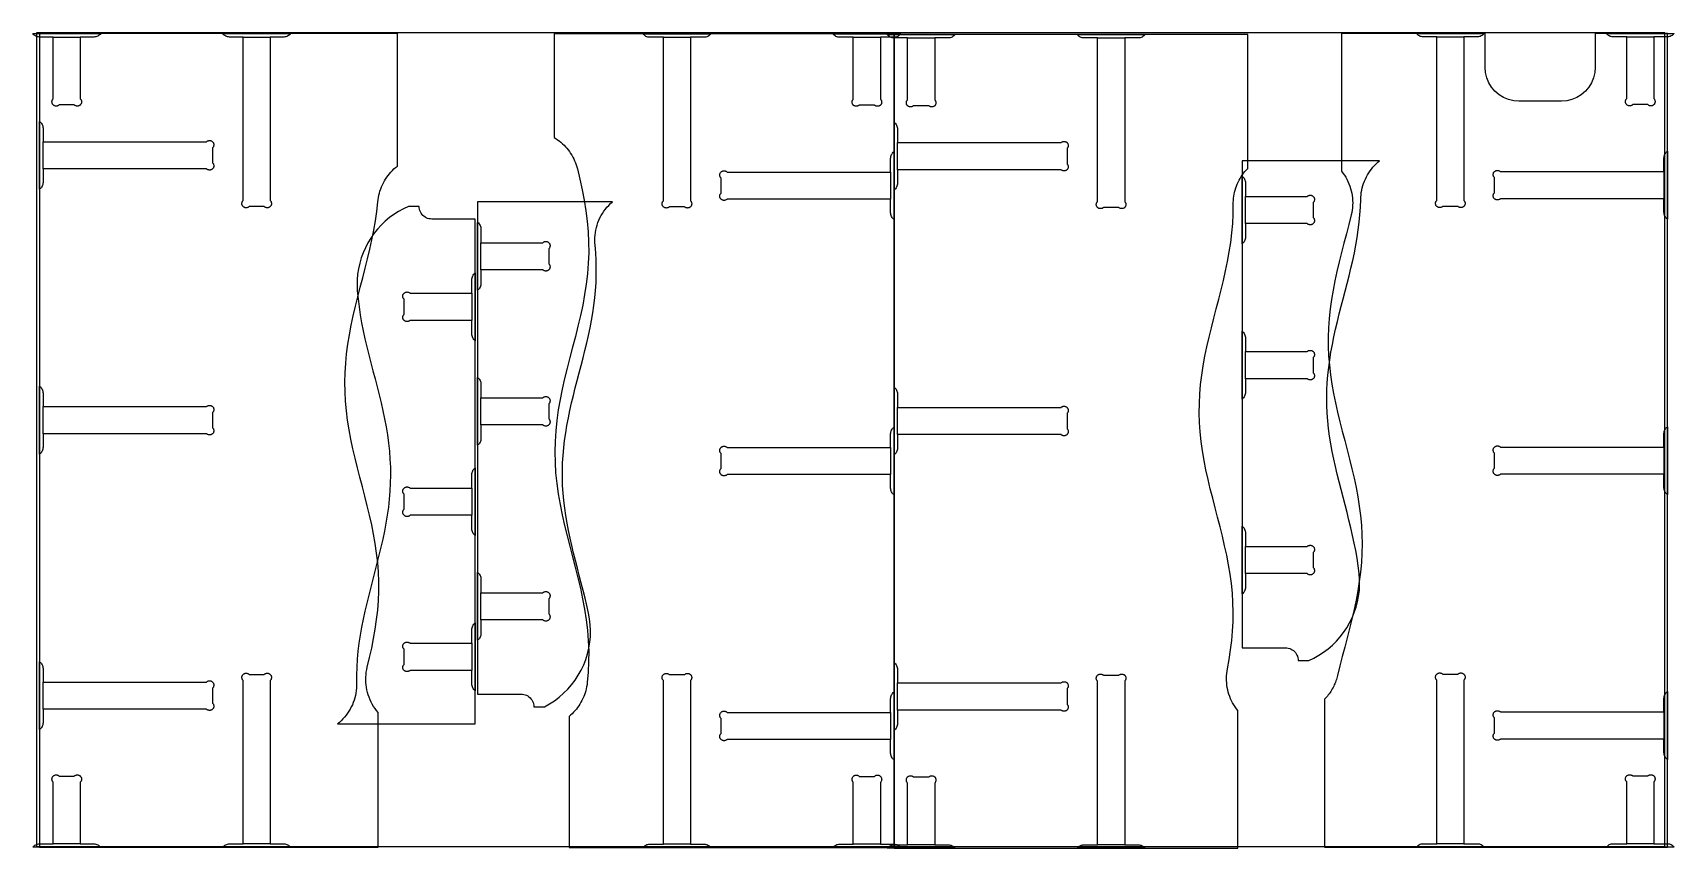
# Model space of a CAD drawing. Header units: inches. Extents: x -0.2 to 96.6, y -0.1 to 48.
import ezdxf

# ---------------------------------------------------------------- set-up
doc = ezdxf.new("R2010")
doc.units = ezdxf.units.IN

msp = doc.modelspace()

# ---------------------------------------------------------------- linework, layer by layer
at = {"layer": 'BRACKET_CUT_LINE', "color": 4}
for p, q in [((0.982, 47.75), (2.582, 47.75)), ((12.182, 47.75), (13.782, 47.75)), ((36.957, 47.738), (38.557, 47.738)), ((48.157, 47.738), (49.757, 47.738)), ((51.357, 47.699), (52.957, 47.699)), ((62.557, 47.699), (64.157, 47.699)), ((82.555, 47.762), (84.155, 47.762)), ((93.755, 47.762), (95.355, 47.762)), ((0.382, 39.975), (0.382, 41.575)), ((50.757, 39.924), (50.757, 41.524)), ((50.357, 39.788), (50.357, 38.188)), ((95.955, 39.812), (95.955, 38.212)), ((71.276, 36.745), (71.276, 38.345)), ((26.205, 34.019), (26.205, 35.619)), ((25.668, 32.637), (25.668, 31.037)), ((71.276, 27.595), (71.276, 29.195)), ((26.205, 24.869), (26.205, 26.469)), ((0.382, 24.35), (0.382, 25.95)), ((50.757, 24.299), (50.757, 25.899)), ((50.357, 23.538), (50.357, 21.938)), ((95.955, 23.562), (95.955, 21.962)), ((25.668, 21.137), (25.668, 19.537)), ((71.276, 16.095), (71.276, 17.695)), ((26.205, 13.369), (26.205, 14.969)), ((25.668, 11.987), (25.668, 10.387)), ((0.382, 8.1), (0.382, 9.7)), ((50.757, 8.049), (50.757, 9.649)), ((50.357, 7.913), (50.357, 6.313)), ((95.955, 7.937), (95.955, 6.337)), ((2.582, 0.15), (0.982, 0.15)), ((13.782, 0.15), (12.182, 0.15)), ((38.557, 0.138), (36.957, 0.138)), ((49.757, 0.138), (48.157, 0.138)), ((52.957, 0.099), (51.357, 0.099)), ((64.157, 0.099), (62.557, 0.099)), ((84.155, 0.162), (82.555, 0.162)), ((95.355, 0.162), (93.755, 0.162))]:
    msp.add_line(p, q, dxfattribs=at)
at = {"layer": 'BRACKET_OUTLINE', "color": 6}
for points in [[(3.782, 47.95), (3.745, 47.906), (3.702, 47.866), (3.656, 47.832), (3.606, 47.803), (3.552, 47.78), (3.497, 47.763), (3.44, 47.753), (3.382, 47.75), (2.582, 47.75), (2.582, 44.104), (2.598, 44.085), (2.613, 44.066), (2.626, 44.045), (2.636, 44.022), (2.644, 43.999), (2.65, 43.976), (2.654, 43.951), (2.655, 43.927), (2.654, 43.902), (2.65, 43.878), (2.644, 43.854), (2.636, 43.831), (2.626, 43.809), (2.613, 43.788), (2.598, 43.768), (2.582, 43.75), (2.564, 43.734), (2.544, 43.719), (2.523, 43.706), (2.501, 43.696), (2.478, 43.688), (2.454, 43.682), (2.43, 43.678), (2.405, 43.677), (2.381, 43.678), (2.356, 43.682), (2.333, 43.688), (2.31, 43.696), (2.287, 43.706), (2.266, 43.719), (2.247, 43.734), (2.228, 43.75), (1.336, 43.75), (1.317, 43.734), (1.298, 43.719), (1.277, 43.706), (1.254, 43.696), (1.231, 43.688), (1.208, 43.682), (1.183, 43.678), (1.159, 43.677), (1.134, 43.678), (1.11, 43.682), (1.086, 43.688), (1.063, 43.696), (1.041, 43.706), (1.02, 43.719), (1, 43.734), (0.982, 43.75), (0.966, 43.768), (0.951, 43.788), (0.938, 43.809), (0.928, 43.831), (0.92, 43.854), (0.914, 43.878), (0.91, 43.902), (0.909, 43.927), (0.91, 43.951), (0.914, 43.976), (0.92, 43.999), (0.928, 44.022), (0.938, 44.045), (0.951, 44.066), (0.966, 44.085), (0.982, 44.104), (0.982, 47.75), (0.182, 47.75), (0.124, 47.753), (0.067, 47.763), (0.012, 47.78), (-0.042, 47.803), (-0.092, 47.832), (-0.138, 47.866), (-0.181, 47.906), (-0.218, 47.95), (3.782, 47.95)], [(14.982, 47.95), (14.945, 47.906), (14.902, 47.866), (14.856, 47.832), (14.806, 47.803), (14.752, 47.78), (14.697, 47.763), (14.64, 47.753), (14.582, 47.75), (13.782, 47.75), (13.782, 38.104), (13.798, 38.085), (13.813, 38.066), (13.826, 38.045), (13.836, 38.022), (13.844, 37.999), (13.85, 37.976), (13.854, 37.951), (13.855, 37.927), (13.854, 37.902), (13.85, 37.878), (13.844, 37.854), (13.836, 37.831), (13.826, 37.809), (13.813, 37.788), (13.798, 37.768), (13.782, 37.75), (13.764, 37.734), (13.744, 37.719), (13.723, 37.706), (13.701, 37.696), (13.678, 37.688), (13.654, 37.682), (13.63, 37.678), (13.605, 37.677), (13.581, 37.678), (13.556, 37.682), (13.533, 37.688), (13.51, 37.696), (13.487, 37.706), (13.466, 37.719), (13.447, 37.734), (13.428, 37.75), (12.536, 37.75), (12.517, 37.734), (12.498, 37.719), (12.477, 37.706), (12.454, 37.696), (12.431, 37.688), (12.408, 37.682), (12.383, 37.678), (12.359, 37.677), (12.334, 37.678), (12.31, 37.682), (12.286, 37.688), (12.263, 37.696), (12.241, 37.706), (12.22, 37.719), (12.2, 37.734), (12.182, 37.75), (12.166, 37.768), (12.151, 37.788), (12.138, 37.809), (12.128, 37.831), (12.12, 37.854), (12.114, 37.878), (12.11, 37.902), (12.109, 37.927), (12.11, 37.951), (12.114, 37.976), (12.12, 37.999), (12.128, 38.022), (12.138, 38.045), (12.151, 38.066), (12.166, 38.085), (12.182, 38.104), (12.182, 47.75), (11.382, 47.75), (11.324, 47.753), (11.267, 47.763), (11.212, 47.78), (11.158, 47.803), (11.108, 47.832), (11.062, 47.866), (11.019, 47.906), (10.982, 47.95), (14.982, 47.95)], [(39.757, 47.938), (39.72, 47.894), (39.678, 47.854), (39.631, 47.82), (39.581, 47.791), (39.528, 47.768), (39.472, 47.751), (39.415, 47.741), (39.357, 47.738), (38.557, 47.738), (38.557, 38.091), (38.574, 38.073), (38.588, 38.054), (38.601, 38.033), (38.611, 38.01), (38.62, 37.987), (38.626, 37.963), (38.629, 37.939), (38.63, 37.915), (38.629, 37.89), (38.626, 37.866), (38.62, 37.842), (38.611, 37.819), (38.601, 37.797), (38.588, 37.776), (38.574, 37.756), (38.557, 37.738), (38.539, 37.721), (38.519, 37.707), (38.498, 37.694), (38.476, 37.684), (38.453, 37.675), (38.429, 37.669), (38.405, 37.666), (38.38, 37.665), (38.356, 37.666), (38.332, 37.669), (38.308, 37.675), (38.285, 37.684), (38.263, 37.694), (38.242, 37.707), (38.222, 37.721), (38.204, 37.738), (37.311, 37.738), (37.293, 37.721), (37.273, 37.707), (37.252, 37.694), (37.23, 37.684), (37.207, 37.675), (37.183, 37.669), (37.159, 37.666), (37.134, 37.665), (37.11, 37.666), (37.085, 37.669), (37.061, 37.675), (37.038, 37.684), (37.016, 37.694), (36.995, 37.707), (36.975, 37.721), (36.957, 37.738), (36.941, 37.756), (36.926, 37.776), (36.914, 37.797), (36.903, 37.819), (36.895, 37.842), (36.889, 37.866), (36.885, 37.89), (36.884, 37.915), (36.885, 37.939), (36.889, 37.963), (36.895, 37.987), (36.903, 38.01), (36.914, 38.033), (36.926, 38.054), (36.941, 38.073), (36.957, 38.091), (36.957, 47.738), (36.157, 47.738), (36.099, 47.741), (36.042, 47.751), (35.987, 47.768), (35.934, 47.791), (35.883, 47.82), (35.837, 47.854), (35.795, 47.894), (35.757, 47.938), (39.757, 47.938)], [(50.957, 47.938), (50.92, 47.894), (50.878, 47.854), (50.831, 47.82), (50.781, 47.791), (50.728, 47.768), (50.672, 47.751), (50.615, 47.741), (50.557, 47.738), (49.757, 47.738), (49.757, 44.091), (49.774, 44.073), (49.788, 44.054), (49.801, 44.033), (49.811, 44.01), (49.82, 43.987), (49.826, 43.963), (49.829, 43.939), (49.83, 43.915), (49.829, 43.89), (49.826, 43.866), (49.82, 43.842), (49.811, 43.819), (49.801, 43.797), (49.788, 43.776), (49.774, 43.756), (49.757, 43.738), (49.739, 43.721), (49.719, 43.707), (49.698, 43.694), (49.676, 43.684), (49.653, 43.675), (49.629, 43.669), (49.605, 43.666), (49.58, 43.665), (49.556, 43.666), (49.532, 43.669), (49.508, 43.675), (49.485, 43.684), (49.463, 43.694), (49.442, 43.707), (49.422, 43.721), (49.404, 43.738), (48.511, 43.738), (48.493, 43.721), (48.473, 43.707), (48.452, 43.694), (48.43, 43.684), (48.407, 43.675), (48.383, 43.669), (48.359, 43.666), (48.334, 43.665), (48.31, 43.666), (48.285, 43.669), (48.261, 43.675), (48.238, 43.684), (48.216, 43.694), (48.195, 43.707), (48.175, 43.721), (48.157, 43.738), (48.141, 43.756), (48.126, 43.776), (48.114, 43.797), (48.103, 43.819), (48.095, 43.842), (48.089, 43.866), (48.085, 43.89), (48.084, 43.915), (48.085, 43.939), (48.089, 43.963), (48.095, 43.987), (48.103, 44.01), (48.114, 44.033), (48.126, 44.054), (48.141, 44.073), (48.157, 44.091), (48.157, 47.738), (47.357, 47.738), (47.299, 47.741), (47.242, 47.751), (47.187, 47.768), (47.134, 47.791), (47.083, 47.82), (47.037, 47.854), (46.995, 47.894), (46.957, 47.938), (50.957, 47.938)], [(54.157, 47.899), (54.12, 47.855), (54.078, 47.815), (54.031, 47.781), (53.981, 47.752), (53.928, 47.729), (53.872, 47.712), (53.815, 47.702), (53.757, 47.699), (52.957, 47.699), (52.957, 44.053), (52.974, 44.034), (52.988, 44.015), (53.001, 43.994), (53.011, 43.971), (53.02, 43.948), (53.026, 43.925), (53.029, 43.9), (53.03, 43.876), (53.029, 43.851), (53.026, 43.827), (53.02, 43.803), (53.011, 43.78), (53.001, 43.758), (52.988, 43.737), (52.974, 43.717), (52.957, 43.699), (52.939, 43.683), (52.919, 43.668), (52.898, 43.655), (52.876, 43.645), (52.853, 43.637), (52.829, 43.631), (52.805, 43.627), (52.78, 43.626), (52.756, 43.627), (52.732, 43.631), (52.708, 43.637), (52.685, 43.645), (52.663, 43.655), (52.642, 43.668), (52.622, 43.683), (52.604, 43.699), (51.711, 43.699), (51.693, 43.683), (51.673, 43.668), (51.652, 43.655), (51.63, 43.645), (51.607, 43.637), (51.583, 43.631), (51.559, 43.627), (51.534, 43.626), (51.51, 43.627), (51.485, 43.631), (51.461, 43.637), (51.438, 43.645), (51.416, 43.655), (51.395, 43.668), (51.375, 43.683), (51.357, 43.699), (51.341, 43.717), (51.326, 43.737), (51.314, 43.758), (51.303, 43.78), (51.295, 43.803), (51.289, 43.827), (51.285, 43.851), (51.284, 43.876), (51.285, 43.9), (51.289, 43.925), (51.295, 43.948), (51.303, 43.971), (51.314, 43.994), (51.326, 44.015), (51.341, 44.034), (51.357, 44.053), (51.357, 47.699), (50.557, 47.699), (50.499, 47.702), (50.442, 47.712), (50.387, 47.729), (50.334, 47.752), (50.283, 47.781), (50.237, 47.815), (50.195, 47.855), (50.157, 47.899), (54.157, 47.899)], [(65.357, 47.899), (65.32, 47.855), (65.278, 47.815), (65.231, 47.781), (65.181, 47.752), (65.128, 47.729), (65.072, 47.712), (65.015, 47.702), (64.957, 47.699), (64.157, 47.699), (64.157, 38.053), (64.174, 38.034), (64.188, 38.015), (64.201, 37.994), (64.211, 37.971), (64.22, 37.948), (64.226, 37.925), (64.229, 37.9), (64.23, 37.876), (64.229, 37.851), (64.226, 37.827), (64.22, 37.803), (64.211, 37.78), (64.201, 37.758), (64.188, 37.737), (64.174, 37.717), (64.157, 37.699), (64.139, 37.683), (64.119, 37.668), (64.098, 37.655), (64.076, 37.645), (64.053, 37.637), (64.029, 37.631), (64.005, 37.627), (63.98, 37.626), (63.956, 37.627), (63.932, 37.631), (63.908, 37.637), (63.885, 37.645), (63.863, 37.655), (63.842, 37.668), (63.822, 37.683), (63.804, 37.699), (62.911, 37.699), (62.893, 37.683), (62.873, 37.668), (62.852, 37.655), (62.83, 37.645), (62.807, 37.637), (62.783, 37.631), (62.759, 37.627), (62.734, 37.626), (62.71, 37.627), (62.685, 37.631), (62.661, 37.637), (62.638, 37.645), (62.616, 37.655), (62.595, 37.668), (62.575, 37.683), (62.557, 37.699), (62.541, 37.717), (62.526, 37.737), (62.514, 37.758), (62.503, 37.78), (62.495, 37.803), (62.489, 37.827), (62.485, 37.851), (62.484, 37.876), (62.485, 37.9), (62.489, 37.925), (62.495, 37.948), (62.503, 37.971), (62.514, 37.994), (62.526, 38.015), (62.541, 38.034), (62.557, 38.053), (62.557, 47.699), (61.757, 47.699), (61.699, 47.702), (61.642, 47.712), (61.587, 47.729), (61.534, 47.752), (61.483, 47.781), (61.437, 47.815), (61.395, 47.855), (61.357, 47.899), (65.357, 47.899)], [(85.355, 47.962), (85.318, 47.917), (85.276, 47.878), (85.229, 47.843), (85.179, 47.815), (85.126, 47.792), (85.07, 47.775), (85.013, 47.765), (84.955, 47.762), (84.155, 47.762), (84.155, 38.115), (84.172, 38.097), (84.186, 38.077), (84.199, 38.056), (84.209, 38.034), (84.218, 38.011), (84.224, 37.987), (84.227, 37.963), (84.228, 37.939), (84.227, 37.914), (84.224, 37.89), (84.218, 37.866), (84.209, 37.843), (84.199, 37.821), (84.186, 37.8), (84.172, 37.78), (84.155, 37.762), (84.137, 37.745), (84.117, 37.731), (84.096, 37.718), (84.074, 37.708), (84.051, 37.699), (84.027, 37.693), (84.003, 37.69), (83.978, 37.689), (83.954, 37.69), (83.93, 37.693), (83.906, 37.699), (83.883, 37.708), (83.861, 37.718), (83.84, 37.731), (83.82, 37.745), (83.802, 37.762), (82.909, 37.762), (82.891, 37.745), (82.871, 37.731), (82.85, 37.718), (82.828, 37.708), (82.805, 37.699), (82.781, 37.693), (82.756, 37.69), (82.732, 37.689), (82.707, 37.69), (82.683, 37.693), (82.659, 37.699), (82.636, 37.708), (82.614, 37.718), (82.593, 37.731), (82.573, 37.745), (82.555, 37.762), (82.539, 37.78), (82.524, 37.8), (82.512, 37.821), (82.501, 37.843), (82.493, 37.866), (82.487, 37.89), (82.483, 37.914), (82.482, 37.939), (82.483, 37.963), (82.487, 37.987), (82.493, 38.011), (82.501, 38.034), (82.512, 38.056), (82.524, 38.077), (82.539, 38.097), (82.555, 38.115), (82.555, 47.762), (81.755, 47.762), (81.697, 47.765), (81.64, 47.775), (81.585, 47.792), (81.532, 47.815), (81.481, 47.843), (81.435, 47.878), (81.393, 47.917), (81.355, 47.962), (85.355, 47.962)], [(96.555, 47.962), (96.518, 47.917), (96.476, 47.878), (96.429, 47.843), (96.379, 47.815), (96.326, 47.792), (96.27, 47.775), (96.213, 47.765), (96.155, 47.762), (95.355, 47.762), (95.355, 44.115), (95.372, 44.097), (95.386, 44.077), (95.399, 44.056), (95.409, 44.034), (95.418, 44.011), (95.424, 43.987), (95.427, 43.963), (95.428, 43.939), (95.427, 43.914), (95.424, 43.89), (95.418, 43.866), (95.409, 43.843), (95.399, 43.821), (95.386, 43.8), (95.372, 43.78), (95.355, 43.762), (95.337, 43.745), (95.317, 43.731), (95.296, 43.718), (95.274, 43.708), (95.251, 43.699), (95.227, 43.693), (95.203, 43.69), (95.178, 43.689), (95.154, 43.69), (95.13, 43.693), (95.106, 43.699), (95.083, 43.708), (95.061, 43.718), (95.04, 43.731), (95.02, 43.745), (95.002, 43.762), (94.109, 43.762), (94.091, 43.745), (94.071, 43.731), (94.05, 43.718), (94.028, 43.708), (94.005, 43.699), (93.981, 43.693), (93.956, 43.69), (93.932, 43.689), (93.907, 43.69), (93.883, 43.693), (93.859, 43.699), (93.836, 43.708), (93.814, 43.718), (93.793, 43.731), (93.773, 43.745), (93.755, 43.762), (93.739, 43.78), (93.724, 43.8), (93.712, 43.821), (93.701, 43.843), (93.693, 43.866), (93.687, 43.89), (93.683, 43.914), (93.682, 43.939), (93.683, 43.963), (93.687, 43.987), (93.693, 44.011), (93.701, 44.034), (93.712, 44.056), (93.724, 44.077), (93.739, 44.097), (93.755, 44.115), (93.755, 47.762), (92.955, 47.762), (92.897, 47.765), (92.84, 47.775), (92.785, 47.792), (92.732, 47.815), (92.681, 47.843), (92.635, 47.878), (92.593, 47.917), (92.555, 47.962), (96.555, 47.962)], [(0.182, 42.775), (0.226, 42.738), (0.266, 42.695), (0.3, 42.649), (0.329, 42.599), (0.352, 42.545), (0.369, 42.49), (0.379, 42.433), (0.382, 42.375), (0.382, 41.575), (10.028, 41.575), (10.047, 41.591), (10.066, 41.606), (10.087, 41.619), (10.11, 41.629), (10.133, 41.637), (10.156, 41.643), (10.181, 41.647), (10.205, 41.648), (10.23, 41.647), (10.254, 41.643), (10.278, 41.637), (10.301, 41.629), (10.323, 41.619), (10.344, 41.606), (10.364, 41.591), (10.382, 41.575), (10.398, 41.557), (10.413, 41.537), (10.426, 41.516), (10.436, 41.494), (10.444, 41.471), (10.45, 41.447), (10.454, 41.423), (10.455, 41.398), (10.454, 41.374), (10.45, 41.349), (10.444, 41.326), (10.436, 41.303), (10.426, 41.28), (10.413, 41.259), (10.398, 41.24), (10.382, 41.221), (10.382, 40.329), (10.398, 40.31), (10.413, 40.291), (10.426, 40.27), (10.436, 40.247), (10.444, 40.224), (10.45, 40.201), (10.454, 40.176), (10.455, 40.152), (10.454, 40.127), (10.45, 40.103), (10.444, 40.079), (10.436, 40.056), (10.426, 40.034), (10.413, 40.013), (10.398, 39.993), (10.382, 39.975), (10.364, 39.959), (10.344, 39.944), (10.323, 39.931), (10.301, 39.921), (10.278, 39.913), (10.254, 39.907), (10.23, 39.903), (10.205, 39.902), (10.181, 39.903), (10.156, 39.907), (10.133, 39.913), (10.11, 39.921), (10.087, 39.931), (10.066, 39.944), (10.047, 39.959), (10.028, 39.975), (0.382, 39.975), (0.382, 39.175), (0.379, 39.117), (0.369, 39.06), (0.352, 39.005), (0.329, 38.951), (0.3, 38.901), (0.266, 38.855), (0.226, 38.812), (0.182, 38.775), (0.182, 42.775)], [(50.557, 42.724), (50.602, 42.687), (50.641, 42.644), (50.676, 42.598), (50.704, 42.548), (50.727, 42.494), (50.744, 42.439), (50.754, 42.382), (50.757, 42.324), (50.757, 41.524), (60.404, 41.524), (60.422, 41.541), (60.442, 41.555), (60.463, 41.568), (60.485, 41.578), (60.508, 41.587), (60.532, 41.592), (60.556, 41.596), (60.58, 41.597), (60.605, 41.596), (60.629, 41.592), (60.653, 41.587), (60.676, 41.578), (60.698, 41.568), (60.719, 41.555), (60.739, 41.541), (60.757, 41.524), (60.774, 41.506), (60.788, 41.486), (60.801, 41.465), (60.811, 41.443), (60.82, 41.42), (60.826, 41.396), (60.829, 41.372), (60.83, 41.347), (60.829, 41.323), (60.826, 41.298), (60.82, 41.275), (60.811, 41.252), (60.801, 41.229), (60.788, 41.208), (60.774, 41.189), (60.757, 41.17), (60.757, 40.278), (60.774, 40.259), (60.788, 40.24), (60.801, 40.219), (60.811, 40.196), (60.82, 40.173), (60.826, 40.15), (60.829, 40.125), (60.83, 40.101), (60.829, 40.076), (60.826, 40.052), (60.82, 40.028), (60.811, 40.005), (60.801, 39.983), (60.788, 39.962), (60.774, 39.942), (60.757, 39.924), (60.739, 39.908), (60.719, 39.893), (60.698, 39.88), (60.676, 39.87), (60.653, 39.862), (60.629, 39.856), (60.605, 39.852), (60.58, 39.851), (60.556, 39.852), (60.532, 39.856), (60.508, 39.862), (60.485, 39.87), (60.463, 39.88), (60.442, 39.893), (60.422, 39.908), (60.404, 39.924), (50.757, 39.924), (50.757, 39.124), (50.754, 39.066), (50.744, 39.009), (50.727, 38.954), (50.704, 38.9), (50.676, 38.85), (50.641, 38.804), (50.602, 38.761), (50.557, 38.724), (50.557, 42.724)], [(50.557, 36.988), (50.513, 37.025), (50.473, 37.068), (50.439, 37.114), (50.41, 37.164), (50.387, 37.218), (50.371, 37.273), (50.361, 37.33), (50.357, 37.388), (50.357, 38.188), (40.711, 38.188), (40.693, 38.171), (40.673, 38.157), (40.652, 38.144), (40.63, 38.134), (40.607, 38.125), (40.583, 38.119), (40.559, 38.116), (40.534, 38.115), (40.51, 38.116), (40.485, 38.119), (40.461, 38.125), (40.438, 38.134), (40.416, 38.144), (40.395, 38.157), (40.375, 38.171), (40.357, 38.188), (40.341, 38.206), (40.326, 38.226), (40.314, 38.247), (40.303, 38.269), (40.295, 38.292), (40.289, 38.316), (40.285, 38.34), (40.284, 38.365), (40.285, 38.389), (40.289, 38.413), (40.295, 38.437), (40.303, 38.46), (40.314, 38.483), (40.326, 38.504), (40.341, 38.523), (40.357, 38.541), (40.357, 39.434), (40.341, 39.453), (40.326, 39.472), (40.314, 39.493), (40.303, 39.515), (40.295, 39.539), (40.289, 39.562), (40.285, 39.587), (40.284, 39.611), (40.285, 39.636), (40.289, 39.66), (40.295, 39.684), (40.303, 39.707), (40.314, 39.729), (40.326, 39.75), (40.341, 39.77), (40.357, 39.788), (40.375, 39.804), (40.395, 39.819), (40.416, 39.832), (40.438, 39.842), (40.461, 39.85), (40.485, 39.856), (40.51, 39.86), (40.534, 39.861), (40.559, 39.86), (40.583, 39.856), (40.607, 39.85), (40.63, 39.842), (40.652, 39.832), (40.673, 39.819), (40.693, 39.804), (40.711, 39.788), (50.357, 39.788), (50.357, 40.588), (50.361, 40.646), (50.371, 40.703), (50.387, 40.758), (50.41, 40.812), (50.439, 40.862), (50.473, 40.908), (50.513, 40.951), (50.557, 40.988), (50.557, 36.988)], [(96.155, 37.012), (96.111, 37.049), (96.071, 37.091), (96.037, 37.138), (96.008, 37.188), (95.985, 37.241), (95.969, 37.297), (95.959, 37.354), (95.955, 37.412), (95.955, 38.212), (86.309, 38.212), (86.291, 38.195), (86.271, 38.181), (86.25, 38.168), (86.228, 38.158), (86.205, 38.149), (86.181, 38.143), (86.156, 38.14), (86.132, 38.139), (86.107, 38.14), (86.083, 38.143), (86.059, 38.149), (86.036, 38.158), (86.014, 38.168), (85.993, 38.181), (85.973, 38.195), (85.955, 38.212), (85.939, 38.23), (85.924, 38.25), (85.912, 38.271), (85.901, 38.293), (85.893, 38.316), (85.887, 38.34), (85.883, 38.364), (85.882, 38.389), (85.883, 38.413), (85.887, 38.437), (85.893, 38.461), (85.901, 38.484), (85.912, 38.506), (85.924, 38.527), (85.939, 38.547), (85.955, 38.565), (85.955, 39.458), (85.939, 39.476), (85.924, 39.496), (85.912, 39.517), (85.901, 39.539), (85.893, 39.562), (85.887, 39.586), (85.883, 39.61), (85.882, 39.635), (85.883, 39.659), (85.887, 39.684), (85.893, 39.708), (85.901, 39.731), (85.912, 39.753), (85.924, 39.774), (85.939, 39.794), (85.955, 39.812), (85.973, 39.828), (85.993, 39.843), (86.014, 39.855), (86.036, 39.866), (86.059, 39.874), (86.083, 39.88), (86.107, 39.884), (86.132, 39.885), (86.156, 39.884), (86.181, 39.88), (86.205, 39.874), (86.228, 39.866), (86.25, 39.855), (86.271, 39.843), (86.291, 39.828), (86.309, 39.812), (95.955, 39.812), (95.955, 40.612), (95.959, 40.67), (95.969, 40.727), (95.985, 40.782), (96.008, 40.835), (96.037, 40.886), (96.071, 40.932), (96.111, 40.974), (96.155, 41.012), (96.155, 37.012)], [(71.076, 39.545), (71.12, 39.508), (71.16, 39.465), (71.194, 39.419), (71.223, 39.369), (71.246, 39.315), (71.263, 39.26), (71.273, 39.203), (71.276, 39.145), (71.276, 38.345), (74.922, 38.345), (74.941, 38.361), (74.96, 38.376), (74.981, 38.389), (75.004, 38.399), (75.027, 38.407), (75.05, 38.413), (75.075, 38.417), (75.099, 38.418), (75.124, 38.417), (75.148, 38.413), (75.172, 38.407), (75.195, 38.399), (75.217, 38.389), (75.238, 38.376), (75.258, 38.361), (75.276, 38.345), (75.292, 38.327), (75.307, 38.307), (75.32, 38.286), (75.33, 38.264), (75.338, 38.241), (75.344, 38.217), (75.348, 38.193), (75.349, 38.168), (75.348, 38.144), (75.344, 38.119), (75.338, 38.096), (75.33, 38.073), (75.32, 38.05), (75.307, 38.029), (75.292, 38.01), (75.276, 37.991), (75.276, 37.099), (75.292, 37.08), (75.307, 37.061), (75.32, 37.04), (75.33, 37.017), (75.338, 36.994), (75.344, 36.971), (75.348, 36.946), (75.349, 36.922), (75.348, 36.897), (75.344, 36.873), (75.338, 36.849), (75.33, 36.826), (75.32, 36.804), (75.307, 36.783), (75.292, 36.763), (75.276, 36.745), (75.258, 36.729), (75.238, 36.714), (75.217, 36.701), (75.195, 36.691), (75.172, 36.683), (75.148, 36.677), (75.124, 36.673), (75.099, 36.672), (75.075, 36.673), (75.05, 36.677), (75.027, 36.683), (75.004, 36.691), (74.981, 36.701), (74.96, 36.714), (74.941, 36.729), (74.922, 36.745), (71.276, 36.745), (71.276, 35.945), (71.273, 35.887), (71.263, 35.83), (71.246, 35.775), (71.223, 35.721), (71.194, 35.671), (71.16, 35.625), (71.12, 35.582), (71.076, 35.545), (71.076, 39.545)], [(26.005, 36.819), (26.049, 36.781), (26.089, 36.739), (26.124, 36.692), (26.152, 36.642), (26.175, 36.589), (26.192, 36.534), (26.202, 36.476), (26.205, 36.419), (26.205, 35.619), (29.852, 35.619), (29.87, 35.635), (29.89, 35.65), (29.911, 35.662), (29.933, 35.673), (29.956, 35.681), (29.98, 35.687), (30.004, 35.691), (30.028, 35.692), (30.053, 35.691), (30.077, 35.687), (30.101, 35.681), (30.124, 35.673), (30.146, 35.662), (30.167, 35.65), (30.187, 35.635), (30.205, 35.619), (30.222, 35.6), (30.236, 35.581), (30.249, 35.56), (30.259, 35.538), (30.268, 35.514), (30.274, 35.491), (30.277, 35.466), (30.278, 35.442), (30.277, 35.417), (30.274, 35.393), (30.268, 35.369), (30.259, 35.346), (30.249, 35.324), (30.236, 35.303), (30.222, 35.283), (30.205, 35.265), (30.205, 34.372), (30.222, 34.354), (30.236, 34.334), (30.249, 34.313), (30.259, 34.291), (30.268, 34.268), (30.274, 34.244), (30.277, 34.22), (30.278, 34.195), (30.277, 34.171), (30.274, 34.147), (30.268, 34.123), (30.259, 34.1), (30.249, 34.078), (30.236, 34.057), (30.222, 34.037), (30.205, 34.019), (30.187, 34.002), (30.167, 33.988), (30.146, 33.975), (30.124, 33.964), (30.101, 33.956), (30.077, 33.95), (30.053, 33.947), (30.028, 33.945), (30.004, 33.947), (29.98, 33.95), (29.956, 33.956), (29.933, 33.964), (29.911, 33.975), (29.89, 33.988), (29.87, 34.002), (29.852, 34.019), (26.205, 34.019), (26.205, 33.219), (26.202, 33.161), (26.192, 33.104), (26.175, 33.048), (26.152, 32.995), (26.124, 32.945), (26.089, 32.898), (26.049, 32.856), (26.005, 32.819), (26.005, 36.819)], [(25.868, 29.837), (25.824, 29.875), (25.784, 29.917), (25.75, 29.963), (25.721, 30.014), (25.698, 30.067), (25.682, 30.122), (25.672, 30.179), (25.668, 30.237), (25.668, 31.037), (22.022, 31.037), (22.004, 31.021), (21.984, 31.006), (21.963, 30.994), (21.941, 30.983), (21.918, 30.975), (21.894, 30.969), (21.87, 30.965), (21.845, 30.964), (21.821, 30.965), (21.796, 30.969), (21.773, 30.975), (21.749, 30.983), (21.727, 30.994), (21.706, 31.006), (21.687, 31.021), (21.668, 31.037), (21.652, 31.055), (21.637, 31.075), (21.625, 31.096), (21.614, 31.118), (21.606, 31.141), (21.6, 31.165), (21.596, 31.19), (21.595, 31.214), (21.596, 31.239), (21.6, 31.263), (21.606, 31.287), (21.614, 31.31), (21.625, 31.332), (21.637, 31.353), (21.652, 31.373), (21.668, 31.391), (21.668, 32.284), (21.652, 32.302), (21.637, 32.322), (21.625, 32.343), (21.614, 32.365), (21.606, 32.388), (21.6, 32.412), (21.596, 32.436), (21.595, 32.46), (21.596, 32.485), (21.6, 32.509), (21.606, 32.533), (21.614, 32.556), (21.625, 32.578), (21.637, 32.599), (21.652, 32.619), (21.668, 32.637), (21.687, 32.654), (21.706, 32.668), (21.727, 32.681), (21.749, 32.691), (21.773, 32.7), (21.796, 32.706), (21.821, 32.709), (21.845, 32.71), (21.87, 32.709), (21.894, 32.706), (21.918, 32.7), (21.941, 32.691), (21.963, 32.681), (21.984, 32.668), (22.004, 32.654), (22.022, 32.637), (25.668, 32.637), (25.668, 33.437), (25.672, 33.495), (25.682, 33.552), (25.698, 33.608), (25.721, 33.661), (25.75, 33.711), (25.784, 33.758), (25.824, 33.8), (25.868, 33.837), (25.868, 29.837)], [(71.076, 30.395), (71.12, 30.358), (71.16, 30.315), (71.194, 30.269), (71.223, 30.219), (71.246, 30.165), (71.263, 30.11), (71.273, 30.053), (71.276, 29.995), (71.276, 29.195), (74.922, 29.195), (74.941, 29.211), (74.96, 29.226), (74.981, 29.239), (75.004, 29.249), (75.027, 29.257), (75.05, 29.263), (75.075, 29.267), (75.099, 29.268), (75.124, 29.267), (75.148, 29.263), (75.172, 29.257), (75.195, 29.249), (75.217, 29.239), (75.238, 29.226), (75.258, 29.211), (75.276, 29.195), (75.292, 29.177), (75.307, 29.157), (75.32, 29.136), (75.33, 29.114), (75.338, 29.091), (75.344, 29.067), (75.348, 29.043), (75.349, 29.018), (75.348, 28.994), (75.344, 28.969), (75.338, 28.946), (75.33, 28.923), (75.32, 28.9), (75.307, 28.879), (75.292, 28.86), (75.276, 28.841), (75.276, 27.949), (75.292, 27.93), (75.307, 27.911), (75.32, 27.89), (75.33, 27.867), (75.338, 27.844), (75.344, 27.821), (75.348, 27.796), (75.349, 27.772), (75.348, 27.747), (75.344, 27.723), (75.338, 27.699), (75.33, 27.676), (75.32, 27.654), (75.307, 27.633), (75.292, 27.613), (75.276, 27.595), (75.258, 27.579), (75.238, 27.564), (75.217, 27.551), (75.195, 27.541), (75.172, 27.533), (75.148, 27.527), (75.124, 27.523), (75.099, 27.522), (75.075, 27.523), (75.05, 27.527), (75.027, 27.533), (75.004, 27.541), (74.981, 27.551), (74.96, 27.564), (74.941, 27.579), (74.922, 27.595), (71.276, 27.595), (71.276, 26.795), (71.273, 26.737), (71.263, 26.68), (71.246, 26.625), (71.223, 26.571), (71.194, 26.521), (71.16, 26.475), (71.12, 26.432), (71.076, 26.395), (71.076, 30.395)], [(0.182, 27.15), (0.226, 27.113), (0.266, 27.07), (0.3, 27.024), (0.329, 26.974), (0.352, 26.92), (0.369, 26.865), (0.379, 26.808), (0.382, 26.75), (0.382, 25.95), (10.028, 25.95), (10.047, 25.966), (10.066, 25.981), (10.087, 25.994), (10.11, 26.004), (10.133, 26.012), (10.156, 26.018), (10.181, 26.022), (10.205, 26.023), (10.23, 26.022), (10.254, 26.018), (10.278, 26.012), (10.301, 26.004), (10.323, 25.994), (10.344, 25.981), (10.364, 25.966), (10.382, 25.95), (10.398, 25.932), (10.413, 25.912), (10.426, 25.891), (10.436, 25.869), (10.444, 25.846), (10.45, 25.822), (10.454, 25.798), (10.455, 25.773), (10.454, 25.749), (10.45, 25.724), (10.444, 25.701), (10.436, 25.678), (10.426, 25.655), (10.413, 25.634), (10.398, 25.615), (10.382, 25.596), (10.382, 24.704), (10.398, 24.685), (10.413, 24.666), (10.426, 24.645), (10.436, 24.622), (10.444, 24.599), (10.45, 24.576), (10.454, 24.551), (10.455, 24.527), (10.454, 24.502), (10.45, 24.478), (10.444, 24.454), (10.436, 24.431), (10.426, 24.409), (10.413, 24.388), (10.398, 24.368), (10.382, 24.35), (10.364, 24.334), (10.344, 24.319), (10.323, 24.306), (10.301, 24.296), (10.278, 24.288), (10.254, 24.282), (10.23, 24.278), (10.205, 24.277), (10.181, 24.278), (10.156, 24.282), (10.133, 24.288), (10.11, 24.296), (10.087, 24.306), (10.066, 24.319), (10.047, 24.334), (10.028, 24.35), (0.382, 24.35), (0.382, 23.55), (0.379, 23.492), (0.369, 23.435), (0.352, 23.38), (0.329, 23.326), (0.3, 23.276), (0.266, 23.23), (0.226, 23.187), (0.182, 23.15), (0.182, 27.15)], [(26.005, 27.669), (26.049, 27.631), (26.089, 27.589), (26.124, 27.542), (26.152, 27.492), (26.175, 27.439), (26.192, 27.384), (26.202, 27.326), (26.205, 27.269), (26.205, 26.469), (29.852, 26.469), (29.87, 26.485), (29.89, 26.5), (29.911, 26.512), (29.933, 26.523), (29.956, 26.531), (29.98, 26.537), (30.004, 26.541), (30.028, 26.542), (30.053, 26.541), (30.077, 26.537), (30.101, 26.531), (30.124, 26.523), (30.146, 26.512), (30.167, 26.5), (30.187, 26.485), (30.205, 26.469), (30.222, 26.45), (30.236, 26.431), (30.249, 26.41), (30.259, 26.388), (30.268, 26.364), (30.274, 26.341), (30.277, 26.316), (30.278, 26.292), (30.277, 26.267), (30.274, 26.243), (30.268, 26.219), (30.259, 26.196), (30.249, 26.174), (30.236, 26.153), (30.222, 26.133), (30.205, 26.115), (30.205, 25.222), (30.222, 25.204), (30.236, 25.184), (30.249, 25.163), (30.259, 25.141), (30.268, 25.118), (30.274, 25.094), (30.277, 25.07), (30.278, 25.045), (30.277, 25.021), (30.274, 24.997), (30.268, 24.973), (30.259, 24.95), (30.249, 24.928), (30.236, 24.907), (30.222, 24.887), (30.205, 24.869), (30.187, 24.852), (30.167, 24.838), (30.146, 24.825), (30.124, 24.814), (30.101, 24.806), (30.077, 24.8), (30.053, 24.797), (30.028, 24.795), (30.004, 24.797), (29.98, 24.8), (29.956, 24.806), (29.933, 24.814), (29.911, 24.825), (29.89, 24.838), (29.87, 24.852), (29.852, 24.869), (26.205, 24.869), (26.205, 24.069), (26.202, 24.011), (26.192, 23.954), (26.175, 23.898), (26.152, 23.845), (26.124, 23.795), (26.089, 23.748), (26.049, 23.706), (26.005, 23.669), (26.005, 27.669)], [(50.557, 27.099), (50.602, 27.062), (50.641, 27.019), (50.676, 26.973), (50.704, 26.923), (50.727, 26.869), (50.744, 26.814), (50.754, 26.757), (50.757, 26.699), (50.757, 25.899), (60.404, 25.899), (60.422, 25.916), (60.442, 25.93), (60.463, 25.943), (60.485, 25.953), (60.508, 25.962), (60.532, 25.967), (60.556, 25.971), (60.58, 25.972), (60.605, 25.971), (60.629, 25.967), (60.653, 25.962), (60.676, 25.953), (60.698, 25.943), (60.719, 25.93), (60.739, 25.916), (60.757, 25.899), (60.774, 25.881), (60.788, 25.861), (60.801, 25.84), (60.811, 25.818), (60.82, 25.795), (60.826, 25.771), (60.829, 25.747), (60.83, 25.722), (60.829, 25.698), (60.826, 25.673), (60.82, 25.65), (60.811, 25.627), (60.801, 25.604), (60.788, 25.583), (60.774, 25.564), (60.757, 25.545), (60.757, 24.653), (60.774, 24.634), (60.788, 24.615), (60.801, 24.594), (60.811, 24.571), (60.82, 24.548), (60.826, 24.525), (60.829, 24.5), (60.83, 24.476), (60.829, 24.451), (60.826, 24.427), (60.82, 24.403), (60.811, 24.38), (60.801, 24.358), (60.788, 24.337), (60.774, 24.317), (60.757, 24.299), (60.739, 24.283), (60.719, 24.268), (60.698, 24.255), (60.676, 24.245), (60.653, 24.237), (60.629, 24.231), (60.605, 24.227), (60.58, 24.226), (60.556, 24.227), (60.532, 24.231), (60.508, 24.237), (60.485, 24.245), (60.463, 24.255), (60.442, 24.268), (60.422, 24.283), (60.404, 24.299), (50.757, 24.299), (50.757, 23.499), (50.754, 23.441), (50.744, 23.384), (50.727, 23.329), (50.704, 23.275), (50.676, 23.225), (50.641, 23.179), (50.602, 23.136), (50.557, 23.099), (50.557, 27.099)], [(50.557, 20.738), (50.513, 20.775), (50.473, 20.818), (50.439, 20.864), (50.41, 20.914), (50.387, 20.968), (50.371, 21.023), (50.361, 21.08), (50.357, 21.138), (50.357, 21.938), (40.711, 21.938), (40.693, 21.921), (40.673, 21.907), (40.652, 21.894), (40.63, 21.884), (40.607, 21.875), (40.583, 21.869), (40.559, 21.866), (40.534, 21.865), (40.51, 21.866), (40.485, 21.869), (40.461, 21.875), (40.438, 21.884), (40.416, 21.894), (40.395, 21.907), (40.375, 21.921), (40.357, 21.938), (40.341, 21.956), (40.326, 21.976), (40.314, 21.997), (40.303, 22.019), (40.295, 22.042), (40.289, 22.066), (40.285, 22.09), (40.284, 22.115), (40.285, 22.139), (40.289, 22.163), (40.295, 22.187), (40.303, 22.21), (40.314, 22.233), (40.326, 22.254), (40.341, 22.273), (40.357, 22.291), (40.357, 23.184), (40.341, 23.203), (40.326, 23.222), (40.314, 23.243), (40.303, 23.265), (40.295, 23.289), (40.289, 23.312), (40.285, 23.337), (40.284, 23.361), (40.285, 23.386), (40.289, 23.41), (40.295, 23.434), (40.303, 23.457), (40.314, 23.479), (40.326, 23.5), (40.341, 23.52), (40.357, 23.538), (40.375, 23.554), (40.395, 23.569), (40.416, 23.582), (40.438, 23.592), (40.461, 23.6), (40.485, 23.606), (40.51, 23.61), (40.534, 23.611), (40.559, 23.61), (40.583, 23.606), (40.607, 23.6), (40.63, 23.592), (40.652, 23.582), (40.673, 23.569), (40.693, 23.554), (40.711, 23.538), (50.357, 23.538), (50.357, 24.338), (50.361, 24.396), (50.371, 24.453), (50.387, 24.508), (50.41, 24.562), (50.439, 24.612), (50.473, 24.658), (50.513, 24.701), (50.557, 24.738), (50.557, 20.738)], [(96.155, 20.762), (96.111, 20.799), (96.071, 20.841), (96.037, 20.888), (96.008, 20.938), (95.985, 20.991), (95.969, 21.047), (95.959, 21.104), (95.955, 21.162), (95.955, 21.962), (86.309, 21.962), (86.291, 21.945), (86.271, 21.931), (86.25, 21.918), (86.228, 21.908), (86.205, 21.899), (86.181, 21.893), (86.156, 21.89), (86.132, 21.889), (86.107, 21.89), (86.083, 21.893), (86.059, 21.899), (86.036, 21.908), (86.014, 21.918), (85.993, 21.931), (85.973, 21.945), (85.955, 21.962), (85.939, 21.98), (85.924, 22), (85.912, 22.021), (85.901, 22.043), (85.893, 22.066), (85.887, 22.09), (85.883, 22.114), (85.882, 22.139), (85.883, 22.163), (85.887, 22.187), (85.893, 22.211), (85.901, 22.234), (85.912, 22.256), (85.924, 22.277), (85.939, 22.297), (85.955, 22.315), (85.955, 23.208), (85.939, 23.226), (85.924, 23.246), (85.912, 23.267), (85.901, 23.289), (85.893, 23.312), (85.887, 23.336), (85.883, 23.36), (85.882, 23.385), (85.883, 23.409), (85.887, 23.434), (85.893, 23.458), (85.901, 23.481), (85.912, 23.503), (85.924, 23.524), (85.939, 23.544), (85.955, 23.562), (85.973, 23.578), (85.993, 23.593), (86.014, 23.605), (86.036, 23.616), (86.059, 23.624), (86.083, 23.63), (86.107, 23.634), (86.132, 23.635), (86.156, 23.634), (86.181, 23.63), (86.205, 23.624), (86.228, 23.616), (86.25, 23.605), (86.271, 23.593), (86.291, 23.578), (86.309, 23.562), (95.955, 23.562), (95.955, 24.362), (95.959, 24.42), (95.969, 24.477), (95.985, 24.532), (96.008, 24.585), (96.037, 24.636), (96.071, 24.682), (96.111, 24.724), (96.155, 24.762), (96.155, 20.762)], [(25.868, 18.337), (25.824, 18.375), (25.784, 18.417), (25.75, 18.463), (25.721, 18.514), (25.698, 18.567), (25.682, 18.622), (25.672, 18.679), (25.668, 18.737), (25.668, 19.537), (22.022, 19.537), (22.004, 19.521), (21.984, 19.506), (21.963, 19.494), (21.941, 19.483), (21.918, 19.475), (21.894, 19.469), (21.87, 19.465), (21.845, 19.464), (21.821, 19.465), (21.796, 19.469), (21.773, 19.475), (21.749, 19.483), (21.727, 19.494), (21.706, 19.506), (21.687, 19.521), (21.668, 19.537), (21.652, 19.555), (21.637, 19.575), (21.625, 19.596), (21.614, 19.618), (21.606, 19.641), (21.6, 19.665), (21.596, 19.69), (21.595, 19.714), (21.596, 19.739), (21.6, 19.763), (21.606, 19.787), (21.614, 19.81), (21.625, 19.832), (21.637, 19.853), (21.652, 19.873), (21.668, 19.891), (21.668, 20.784), (21.652, 20.802), (21.637, 20.822), (21.625, 20.843), (21.614, 20.865), (21.606, 20.888), (21.6, 20.912), (21.596, 20.936), (21.595, 20.96), (21.596, 20.985), (21.6, 21.009), (21.606, 21.033), (21.614, 21.056), (21.625, 21.078), (21.637, 21.099), (21.652, 21.119), (21.668, 21.137), (21.687, 21.154), (21.706, 21.168), (21.727, 21.181), (21.749, 21.191), (21.773, 21.2), (21.796, 21.206), (21.821, 21.209), (21.845, 21.21), (21.87, 21.209), (21.894, 21.206), (21.918, 21.2), (21.941, 21.191), (21.963, 21.181), (21.984, 21.168), (22.004, 21.154), (22.022, 21.137), (25.668, 21.137), (25.668, 21.937), (25.672, 21.995), (25.682, 22.052), (25.698, 22.108), (25.721, 22.161), (25.75, 22.211), (25.784, 22.258), (25.824, 22.3), (25.868, 22.337), (25.868, 18.337)], [(71.076, 18.895), (71.12, 18.858), (71.16, 18.815), (71.194, 18.769), (71.223, 18.719), (71.246, 18.665), (71.263, 18.61), (71.273, 18.553), (71.276, 18.495), (71.276, 17.695), (74.922, 17.695), (74.941, 17.711), (74.96, 17.726), (74.981, 17.739), (75.004, 17.749), (75.027, 17.757), (75.05, 17.763), (75.075, 17.767), (75.099, 17.768), (75.124, 17.767), (75.148, 17.763), (75.172, 17.757), (75.195, 17.749), (75.217, 17.739), (75.238, 17.726), (75.258, 17.711), (75.276, 17.695), (75.292, 17.677), (75.307, 17.657), (75.32, 17.636), (75.33, 17.614), (75.338, 17.591), (75.344, 17.567), (75.348, 17.543), (75.349, 17.518), (75.348, 17.494), (75.344, 17.469), (75.338, 17.446), (75.33, 17.423), (75.32, 17.4), (75.307, 17.379), (75.292, 17.36), (75.276, 17.341), (75.276, 16.449), (75.292, 16.43), (75.307, 16.411), (75.32, 16.39), (75.33, 16.367), (75.338, 16.344), (75.344, 16.321), (75.348, 16.296), (75.349, 16.272), (75.348, 16.247), (75.344, 16.223), (75.338, 16.199), (75.33, 16.176), (75.32, 16.154), (75.307, 16.133), (75.292, 16.113), (75.276, 16.095), (75.258, 16.079), (75.238, 16.064), (75.217, 16.051), (75.195, 16.041), (75.172, 16.033), (75.148, 16.027), (75.124, 16.023), (75.099, 16.022), (75.075, 16.023), (75.05, 16.027), (75.027, 16.033), (75.004, 16.041), (74.981, 16.051), (74.96, 16.064), (74.941, 16.079), (74.922, 16.095), (71.276, 16.095), (71.276, 15.295), (71.273, 15.237), (71.263, 15.18), (71.246, 15.125), (71.223, 15.071), (71.194, 15.021), (71.16, 14.975), (71.12, 14.932), (71.076, 14.895), (71.076, 18.895)], [(26.005, 16.169), (26.049, 16.131), (26.089, 16.089), (26.124, 16.042), (26.152, 15.992), (26.175, 15.939), (26.192, 15.884), (26.202, 15.826), (26.205, 15.769), (26.205, 14.969), (29.852, 14.969), (29.87, 14.985), (29.89, 15), (29.911, 15.012), (29.933, 15.023), (29.956, 15.031), (29.98, 15.037), (30.004, 15.041), (30.028, 15.042), (30.053, 15.041), (30.077, 15.037), (30.101, 15.031), (30.124, 15.023), (30.146, 15.012), (30.167, 15), (30.187, 14.985), (30.205, 14.969), (30.222, 14.95), (30.236, 14.931), (30.249, 14.91), (30.259, 14.888), (30.268, 14.864), (30.274, 14.841), (30.277, 14.816), (30.278, 14.792), (30.277, 14.767), (30.274, 14.743), (30.268, 14.719), (30.259, 14.696), (30.249, 14.674), (30.236, 14.653), (30.222, 14.633), (30.205, 14.615), (30.205, 13.722), (30.222, 13.704), (30.236, 13.684), (30.249, 13.663), (30.259, 13.641), (30.268, 13.618), (30.274, 13.594), (30.277, 13.57), (30.278, 13.545), (30.277, 13.521), (30.274, 13.497), (30.268, 13.473), (30.259, 13.45), (30.249, 13.428), (30.236, 13.407), (30.222, 13.387), (30.205, 13.369), (30.187, 13.352), (30.167, 13.338), (30.146, 13.325), (30.124, 13.314), (30.101, 13.306), (30.077, 13.3), (30.053, 13.297), (30.028, 13.295), (30.004, 13.297), (29.98, 13.3), (29.956, 13.306), (29.933, 13.314), (29.911, 13.325), (29.89, 13.338), (29.87, 13.352), (29.852, 13.369), (26.205, 13.369), (26.205, 12.569), (26.202, 12.511), (26.192, 12.454), (26.175, 12.398), (26.152, 12.345), (26.124, 12.295), (26.089, 12.248), (26.049, 12.206), (26.005, 12.169), (26.005, 16.169)], [(25.868, 9.187), (25.824, 9.225), (25.784, 9.267), (25.75, 9.313), (25.721, 9.364), (25.698, 9.417), (25.682, 9.472), (25.672, 9.529), (25.668, 9.587), (25.668, 10.387), (22.022, 10.387), (22.004, 10.371), (21.984, 10.356), (21.963, 10.344), (21.941, 10.333), (21.918, 10.325), (21.894, 10.319), (21.87, 10.315), (21.845, 10.314), (21.821, 10.315), (21.796, 10.319), (21.773, 10.325), (21.749, 10.333), (21.727, 10.344), (21.706, 10.356), (21.687, 10.371), (21.668, 10.387), (21.652, 10.405), (21.637, 10.425), (21.625, 10.446), (21.614, 10.468), (21.606, 10.491), (21.6, 10.515), (21.596, 10.54), (21.595, 10.564), (21.596, 10.589), (21.6, 10.613), (21.606, 10.637), (21.614, 10.66), (21.625, 10.682), (21.637, 10.703), (21.652, 10.723), (21.668, 10.741), (21.668, 11.634), (21.652, 11.652), (21.637, 11.672), (21.625, 11.693), (21.614, 11.715), (21.606, 11.738), (21.6, 11.762), (21.596, 11.786), (21.595, 11.81), (21.596, 11.835), (21.6, 11.859), (21.606, 11.883), (21.614, 11.906), (21.625, 11.928), (21.637, 11.949), (21.652, 11.969), (21.668, 11.987), (21.687, 12.004), (21.706, 12.018), (21.727, 12.031), (21.749, 12.041), (21.773, 12.05), (21.796, 12.056), (21.821, 12.059), (21.845, 12.06), (21.87, 12.059), (21.894, 12.056), (21.918, 12.05), (21.941, 12.041), (21.963, 12.031), (21.984, 12.018), (22.004, 12.004), (22.022, 11.987), (25.668, 11.987), (25.668, 12.787), (25.672, 12.845), (25.682, 12.902), (25.698, 12.958), (25.721, 13.011), (25.75, 13.061), (25.784, 13.108), (25.824, 13.15), (25.868, 13.187), (25.868, 9.187)], [(0.182, 10.9), (0.226, 10.863), (0.266, 10.82), (0.3, 10.774), (0.329, 10.724), (0.352, 10.67), (0.369, 10.615), (0.379, 10.558), (0.382, 10.5), (0.382, 9.7), (10.028, 9.7), (10.047, 9.716), (10.066, 9.731), (10.087, 9.744), (10.11, 9.754), (10.133, 9.762), (10.156, 9.768), (10.181, 9.772), (10.205, 9.773), (10.23, 9.772), (10.254, 9.768), (10.278, 9.762), (10.301, 9.754), (10.323, 9.744), (10.344, 9.731), (10.364, 9.716), (10.382, 9.7), (10.398, 9.682), (10.413, 9.662), (10.426, 9.641), (10.436, 9.619), (10.444, 9.596), (10.45, 9.572), (10.454, 9.548), (10.455, 9.523), (10.454, 9.499), (10.45, 9.474), (10.444, 9.451), (10.436, 9.428), (10.426, 9.405), (10.413, 9.384), (10.398, 9.365), (10.382, 9.346), (10.382, 8.454), (10.398, 8.435), (10.413, 8.416), (10.426, 8.395), (10.436, 8.372), (10.444, 8.349), (10.45, 8.326), (10.454, 8.301), (10.455, 8.277), (10.454, 8.252), (10.45, 8.228), (10.444, 8.204), (10.436, 8.181), (10.426, 8.159), (10.413, 8.138), (10.398, 8.118), (10.382, 8.1), (10.364, 8.084), (10.344, 8.069), (10.323, 8.056), (10.301, 8.046), (10.278, 8.038), (10.254, 8.032), (10.23, 8.028), (10.205, 8.027), (10.181, 8.028), (10.156, 8.032), (10.133, 8.038), (10.11, 8.046), (10.087, 8.056), (10.066, 8.069), (10.047, 8.084), (10.028, 8.1), (0.382, 8.1), (0.382, 7.3), (0.379, 7.242), (0.369, 7.185), (0.352, 7.13), (0.329, 7.076), (0.3, 7.026), (0.266, 6.98), (0.226, 6.937), (0.182, 6.9), (0.182, 10.9)], [(50.557, 10.849), (50.602, 10.812), (50.641, 10.769), (50.676, 10.723), (50.704, 10.673), (50.727, 10.619), (50.744, 10.564), (50.754, 10.507), (50.757, 10.449), (50.757, 9.649), (60.404, 9.649), (60.422, 9.666), (60.442, 9.68), (60.463, 9.693), (60.485, 9.703), (60.508, 9.712), (60.532, 9.717), (60.556, 9.721), (60.58, 9.722), (60.605, 9.721), (60.629, 9.717), (60.653, 9.712), (60.676, 9.703), (60.698, 9.693), (60.719, 9.68), (60.739, 9.666), (60.757, 9.649), (60.774, 9.631), (60.788, 9.611), (60.801, 9.59), (60.811, 9.568), (60.82, 9.545), (60.826, 9.521), (60.829, 9.497), (60.83, 9.472), (60.829, 9.448), (60.826, 9.423), (60.82, 9.4), (60.811, 9.377), (60.801, 9.354), (60.788, 9.333), (60.774, 9.314), (60.757, 9.295), (60.757, 8.403), (60.774, 8.384), (60.788, 8.365), (60.801, 8.344), (60.811, 8.321), (60.82, 8.298), (60.826, 8.275), (60.829, 8.25), (60.83, 8.226), (60.829, 8.201), (60.826, 8.177), (60.82, 8.153), (60.811, 8.13), (60.801, 8.108), (60.788, 8.087), (60.774, 8.067), (60.757, 8.049), (60.739, 8.033), (60.719, 8.018), (60.698, 8.005), (60.676, 7.995), (60.653, 7.987), (60.629, 7.981), (60.605, 7.977), (60.58, 7.976), (60.556, 7.977), (60.532, 7.981), (60.508, 7.987), (60.485, 7.995), (60.463, 8.005), (60.442, 8.018), (60.422, 8.033), (60.404, 8.049), (50.757, 8.049), (50.757, 7.249), (50.754, 7.191), (50.744, 7.134), (50.727, 7.079), (50.704, 7.025), (50.676, 6.975), (50.641, 6.929), (50.602, 6.886), (50.557, 6.849), (50.557, 10.849)], [(10.982, -0.05), (11.019, -0.006), (11.062, 0.034), (11.108, 0.068), (11.158, 0.097), (11.212, 0.12), (11.267, 0.137), (11.324, 0.147), (11.382, 0.15), (12.182, 0.15), (12.182, 9.796), (12.166, 9.815), (12.151, 9.834), (12.138, 9.855), (12.128, 9.878), (12.12, 9.901), (12.114, 9.924), (12.11, 9.949), (12.109, 9.973), (12.11, 9.998), (12.114, 10.022), (12.12, 10.046), (12.128, 10.069), (12.138, 10.091), (12.151, 10.112), (12.166, 10.132), (12.182, 10.15), (12.2, 10.166), (12.22, 10.181), (12.241, 10.194), (12.263, 10.204), (12.286, 10.212), (12.31, 10.218), (12.334, 10.222), (12.359, 10.223), (12.383, 10.222), (12.408, 10.218), (12.431, 10.212), (12.454, 10.204), (12.477, 10.194), (12.498, 10.181), (12.517, 10.166), (12.536, 10.15), (13.428, 10.15), (13.447, 10.166), (13.466, 10.181), (13.487, 10.194), (13.51, 10.204), (13.533, 10.212), (13.556, 10.218), (13.581, 10.222), (13.605, 10.223), (13.63, 10.222), (13.654, 10.218), (13.678, 10.212), (13.701, 10.204), (13.723, 10.194), (13.744, 10.181), (13.764, 10.166), (13.782, 10.15), (13.798, 10.132), (13.813, 10.112), (13.826, 10.091), (13.836, 10.069), (13.844, 10.046), (13.85, 10.022), (13.854, 9.998), (13.855, 9.973), (13.854, 9.949), (13.85, 9.924), (13.844, 9.901), (13.836, 9.878), (13.826, 9.855), (13.813, 9.834), (13.798, 9.815), (13.782, 9.796), (13.782, 0.15), (14.582, 0.15), (14.64, 0.147), (14.697, 0.137), (14.752, 0.12), (14.806, 0.097), (14.856, 0.068), (14.902, 0.034), (14.945, -0.006), (14.982, -0.05), (10.982, -0.05)], [(35.757, -0.062), (35.795, -0.018), (35.837, 0.022), (35.883, 0.056), (35.934, 0.085), (35.987, 0.108), (36.042, 0.125), (36.099, 0.135), (36.157, 0.138), (36.957, 0.138), (36.957, 9.784), (36.941, 9.803), (36.926, 9.822), (36.914, 9.843), (36.903, 9.865), (36.895, 9.889), (36.889, 9.912), (36.885, 9.937), (36.884, 9.961), (36.885, 9.986), (36.889, 10.01), (36.895, 10.034), (36.903, 10.057), (36.914, 10.079), (36.926, 10.1), (36.941, 10.12), (36.957, 10.138), (36.975, 10.154), (36.995, 10.169), (37.016, 10.182), (37.038, 10.192), (37.061, 10.2), (37.085, 10.206), (37.11, 10.21), (37.134, 10.211), (37.159, 10.21), (37.183, 10.206), (37.207, 10.2), (37.23, 10.192), (37.252, 10.182), (37.273, 10.169), (37.293, 10.154), (37.311, 10.138), (38.204, 10.138), (38.222, 10.154), (38.242, 10.169), (38.263, 10.182), (38.285, 10.192), (38.308, 10.2), (38.332, 10.206), (38.356, 10.21), (38.38, 10.211), (38.405, 10.21), (38.429, 10.206), (38.453, 10.2), (38.476, 10.192), (38.498, 10.182), (38.519, 10.169), (38.539, 10.154), (38.557, 10.138), (38.574, 10.12), (38.588, 10.1), (38.601, 10.079), (38.611, 10.057), (38.62, 10.034), (38.626, 10.01), (38.629, 9.986), (38.63, 9.961), (38.629, 9.937), (38.626, 9.912), (38.62, 9.889), (38.611, 9.865), (38.601, 9.843), (38.588, 9.822), (38.574, 9.803), (38.557, 9.784), (38.557, 0.138), (39.357, 0.138), (39.415, 0.135), (39.472, 0.125), (39.528, 0.108), (39.581, 0.085), (39.631, 0.056), (39.678, 0.022), (39.72, -0.018), (39.757, -0.062), (35.757, -0.062)], [(61.357, -0.101), (61.395, -0.057), (61.437, -0.017), (61.483, 0.017), (61.534, 0.046), (61.587, 0.069), (61.642, 0.086), (61.699, 0.096), (61.757, 0.099), (62.557, 0.099), (62.557, 9.745), (62.541, 9.764), (62.526, 9.783), (62.514, 9.804), (62.503, 9.827), (62.495, 9.85), (62.489, 9.873), (62.485, 9.898), (62.484, 9.922), (62.485, 9.947), (62.489, 9.971), (62.495, 9.995), (62.503, 10.018), (62.514, 10.04), (62.526, 10.061), (62.541, 10.081), (62.557, 10.099), (62.575, 10.116), (62.595, 10.13), (62.616, 10.143), (62.638, 10.153), (62.661, 10.162), (62.685, 10.167), (62.71, 10.171), (62.734, 10.172), (62.759, 10.171), (62.783, 10.167), (62.807, 10.162), (62.83, 10.153), (62.852, 10.143), (62.873, 10.13), (62.893, 10.116), (62.911, 10.099), (63.804, 10.099), (63.822, 10.116), (63.842, 10.13), (63.863, 10.143), (63.885, 10.153), (63.908, 10.162), (63.932, 10.167), (63.956, 10.171), (63.98, 10.172), (64.005, 10.171), (64.029, 10.167), (64.053, 10.162), (64.076, 10.153), (64.098, 10.143), (64.119, 10.13), (64.139, 10.116), (64.157, 10.099), (64.174, 10.081), (64.188, 10.061), (64.201, 10.04), (64.211, 10.018), (64.22, 9.995), (64.226, 9.971), (64.229, 9.947), (64.23, 9.922), (64.229, 9.898), (64.226, 9.873), (64.22, 9.85), (64.211, 9.827), (64.201, 9.804), (64.188, 9.783), (64.174, 9.764), (64.157, 9.745), (64.157, 0.099), (64.957, 0.099), (65.015, 0.096), (65.072, 0.086), (65.128, 0.069), (65.181, 0.046), (65.231, 0.017), (65.278, -0.017), (65.32, -0.057), (65.357, -0.101), (61.357, -0.101)], [(81.355, -0.038), (81.393, 0.006), (81.435, 0.046), (81.481, 0.08), (81.532, 0.109), (81.585, 0.132), (81.64, 0.148), (81.697, 0.158), (81.755, 0.162), (82.555, 0.162), (82.555, 9.808), (82.539, 9.826), (82.524, 9.846), (82.512, 9.867), (82.501, 9.889), (82.493, 9.912), (82.487, 9.936), (82.483, 9.96), (82.482, 9.985), (82.483, 10.009), (82.487, 10.034), (82.493, 10.058), (82.501, 10.081), (82.512, 10.103), (82.524, 10.124), (82.539, 10.144), (82.555, 10.162), (82.573, 10.178), (82.593, 10.193), (82.614, 10.205), (82.636, 10.216), (82.659, 10.224), (82.683, 10.23), (82.707, 10.234), (82.732, 10.235), (82.756, 10.234), (82.781, 10.23), (82.805, 10.224), (82.828, 10.216), (82.85, 10.205), (82.871, 10.193), (82.891, 10.178), (82.909, 10.162), (83.802, 10.162), (83.82, 10.178), (83.84, 10.193), (83.861, 10.205), (83.883, 10.216), (83.906, 10.224), (83.93, 10.23), (83.954, 10.234), (83.978, 10.235), (84.003, 10.234), (84.027, 10.23), (84.051, 10.224), (84.074, 10.216), (84.096, 10.205), (84.117, 10.193), (84.137, 10.178), (84.155, 10.162), (84.172, 10.144), (84.186, 10.124), (84.199, 10.103), (84.209, 10.081), (84.218, 10.058), (84.224, 10.034), (84.227, 10.009), (84.228, 9.985), (84.227, 9.96), (84.224, 9.936), (84.218, 9.912), (84.209, 9.889), (84.199, 9.867), (84.186, 9.846), (84.172, 9.826), (84.155, 9.808), (84.155, 0.162), (84.955, 0.162), (85.013, 0.158), (85.07, 0.148), (85.126, 0.132), (85.179, 0.109), (85.229, 0.08), (85.276, 0.046), (85.318, 0.006), (85.355, -0.038), (81.355, -0.038)], [(50.557, 5.113), (50.513, 5.15), (50.473, 5.193), (50.439, 5.239), (50.41, 5.289), (50.387, 5.343), (50.371, 5.398), (50.361, 5.455), (50.357, 5.513), (50.357, 6.313), (40.711, 6.313), (40.693, 6.296), (40.673, 6.282), (40.652, 6.269), (40.63, 6.259), (40.607, 6.25), (40.583, 6.244), (40.559, 6.241), (40.534, 6.24), (40.51, 6.241), (40.485, 6.244), (40.461, 6.25), (40.438, 6.259), (40.416, 6.269), (40.395, 6.282), (40.375, 6.296), (40.357, 6.313), (40.341, 6.331), (40.326, 6.351), (40.314, 6.372), (40.303, 6.394), (40.295, 6.417), (40.289, 6.441), (40.285, 6.465), (40.284, 6.49), (40.285, 6.514), (40.289, 6.538), (40.295, 6.562), (40.303, 6.585), (40.314, 6.608), (40.326, 6.629), (40.341, 6.648), (40.357, 6.666), (40.357, 7.559), (40.341, 7.578), (40.326, 7.597), (40.314, 7.618), (40.303, 7.64), (40.295, 7.664), (40.289, 7.687), (40.285, 7.712), (40.284, 7.736), (40.285, 7.761), (40.289, 7.785), (40.295, 7.809), (40.303, 7.832), (40.314, 7.854), (40.326, 7.875), (40.341, 7.895), (40.357, 7.913), (40.375, 7.929), (40.395, 7.944), (40.416, 7.957), (40.438, 7.967), (40.461, 7.975), (40.485, 7.981), (40.51, 7.985), (40.534, 7.986), (40.559, 7.985), (40.583, 7.981), (40.607, 7.975), (40.63, 7.967), (40.652, 7.957), (40.673, 7.944), (40.693, 7.929), (40.711, 7.913), (50.357, 7.913), (50.357, 8.713), (50.361, 8.771), (50.371, 8.828), (50.387, 8.883), (50.41, 8.937), (50.439, 8.987), (50.473, 9.033), (50.513, 9.076), (50.557, 9.113), (50.557, 5.113)], [(96.155, 5.137), (96.111, 5.174), (96.071, 5.216), (96.037, 5.263), (96.008, 5.313), (95.985, 5.366), (95.969, 5.422), (95.959, 5.479), (95.955, 5.537), (95.955, 6.337), (86.309, 6.337), (86.291, 6.32), (86.271, 6.306), (86.25, 6.293), (86.228, 6.283), (86.205, 6.274), (86.181, 6.268), (86.156, 6.265), (86.132, 6.264), (86.107, 6.265), (86.083, 6.268), (86.059, 6.274), (86.036, 6.283), (86.014, 6.293), (85.993, 6.306), (85.973, 6.32), (85.955, 6.337), (85.939, 6.355), (85.924, 6.375), (85.912, 6.396), (85.901, 6.418), (85.893, 6.441), (85.887, 6.465), (85.883, 6.489), (85.882, 6.514), (85.883, 6.538), (85.887, 6.562), (85.893, 6.586), (85.901, 6.609), (85.912, 6.631), (85.924, 6.652), (85.939, 6.672), (85.955, 6.69), (85.955, 7.583), (85.939, 7.601), (85.924, 7.621), (85.912, 7.642), (85.901, 7.664), (85.893, 7.687), (85.887, 7.711), (85.883, 7.735), (85.882, 7.76), (85.883, 7.784), (85.887, 7.809), (85.893, 7.833), (85.901, 7.856), (85.912, 7.878), (85.924, 7.899), (85.939, 7.919), (85.955, 7.937), (85.973, 7.953), (85.993, 7.968), (86.014, 7.98), (86.036, 7.991), (86.059, 7.999), (86.083, 8.005), (86.107, 8.009), (86.132, 8.01), (86.156, 8.009), (86.181, 8.005), (86.205, 7.999), (86.228, 7.991), (86.25, 7.98), (86.271, 7.968), (86.291, 7.953), (86.309, 7.937), (95.955, 7.937), (95.955, 8.737), (95.959, 8.795), (95.969, 8.852), (95.985, 8.907), (96.008, 8.96), (96.037, 9.011), (96.071, 9.057), (96.111, 9.099), (96.155, 9.137), (96.155, 5.137)], [(-0.218, -0.05), (-0.181, -0.006), (-0.138, 0.034), (-0.092, 0.068), (-0.042, 0.097), (0.012, 0.12), (0.067, 0.137), (0.124, 0.147), (0.182, 0.15), (0.982, 0.15), (0.982, 3.796), (0.966, 3.815), (0.951, 3.834), (0.938, 3.855), (0.928, 3.878), (0.92, 3.901), (0.914, 3.924), (0.91, 3.949), (0.909, 3.973), (0.91, 3.998), (0.914, 4.022), (0.92, 4.046), (0.928, 4.069), (0.938, 4.091), (0.951, 4.112), (0.966, 4.132), (0.982, 4.15), (1, 4.166), (1.02, 4.181), (1.041, 4.194), (1.063, 4.204), (1.086, 4.212), (1.11, 4.218), (1.134, 4.222), (1.159, 4.223), (1.183, 4.222), (1.208, 4.218), (1.231, 4.212), (1.254, 4.204), (1.277, 4.194), (1.298, 4.181), (1.317, 4.166), (1.336, 4.15), (2.228, 4.15), (2.247, 4.166), (2.266, 4.181), (2.287, 4.194), (2.31, 4.204), (2.333, 4.212), (2.356, 4.218), (2.381, 4.222), (2.405, 4.223), (2.43, 4.222), (2.454, 4.218), (2.478, 4.212), (2.501, 4.204), (2.523, 4.194), (2.544, 4.181), (2.564, 4.166), (2.582, 4.15), (2.598, 4.132), (2.613, 4.112), (2.626, 4.091), (2.636, 4.069), (2.644, 4.046), (2.65, 4.022), (2.654, 3.998), (2.655, 3.973), (2.654, 3.949), (2.65, 3.924), (2.644, 3.901), (2.636, 3.878), (2.626, 3.855), (2.613, 3.834), (2.598, 3.815), (2.582, 3.796), (2.582, 0.15), (3.382, 0.15), (3.44, 0.147), (3.497, 0.137), (3.552, 0.12), (3.606, 0.097), (3.656, 0.068), (3.702, 0.034), (3.745, -0.006), (3.782, -0.05), (-0.218, -0.05)], [(46.957, -0.062), (46.995, -0.018), (47.037, 0.022), (47.083, 0.056), (47.134, 0.085), (47.187, 0.108), (47.242, 0.125), (47.299, 0.135), (47.357, 0.138), (48.157, 0.138), (48.157, 3.784), (48.141, 3.803), (48.126, 3.822), (48.114, 3.843), (48.103, 3.865), (48.095, 3.889), (48.089, 3.912), (48.085, 3.937), (48.084, 3.961), (48.085, 3.986), (48.089, 4.01), (48.095, 4.034), (48.103, 4.057), (48.114, 4.079), (48.126, 4.1), (48.141, 4.12), (48.157, 4.138), (48.175, 4.154), (48.195, 4.169), (48.216, 4.182), (48.238, 4.192), (48.261, 4.2), (48.285, 4.206), (48.31, 4.21), (48.334, 4.211), (48.359, 4.21), (48.383, 4.206), (48.407, 4.2), (48.43, 4.192), (48.452, 4.182), (48.473, 4.169), (48.493, 4.154), (48.511, 4.138), (49.404, 4.138), (49.422, 4.154), (49.442, 4.169), (49.463, 4.182), (49.485, 4.192), (49.508, 4.2), (49.532, 4.206), (49.556, 4.21), (49.58, 4.211), (49.605, 4.21), (49.629, 4.206), (49.653, 4.2), (49.676, 4.192), (49.698, 4.182), (49.719, 4.169), (49.739, 4.154), (49.757, 4.138), (49.774, 4.12), (49.788, 4.1), (49.801, 4.079), (49.811, 4.057), (49.82, 4.034), (49.826, 4.01), (49.829, 3.986), (49.83, 3.961), (49.829, 3.937), (49.826, 3.912), (49.82, 3.889), (49.811, 3.865), (49.801, 3.843), (49.788, 3.822), (49.774, 3.803), (49.757, 3.784), (49.757, 0.138), (50.557, 0.138), (50.615, 0.135), (50.672, 0.125), (50.728, 0.108), (50.781, 0.085), (50.831, 0.056), (50.878, 0.022), (50.92, -0.018), (50.957, -0.062), (46.957, -0.062)], [(50.157, -0.101), (50.195, -0.057), (50.237, -0.017), (50.283, 0.017), (50.334, 0.046), (50.387, 0.069), (50.442, 0.086), (50.499, 0.096), (50.557, 0.099), (51.357, 0.099), (51.357, 3.745), (51.341, 3.764), (51.326, 3.783), (51.314, 3.804), (51.303, 3.827), (51.295, 3.85), (51.289, 3.873), (51.285, 3.898), (51.284, 3.922), (51.285, 3.947), (51.289, 3.971), (51.295, 3.995), (51.303, 4.018), (51.314, 4.04), (51.326, 4.061), (51.341, 4.081), (51.357, 4.099), (51.375, 4.116), (51.395, 4.13), (51.416, 4.143), (51.438, 4.153), (51.461, 4.162), (51.485, 4.167), (51.51, 4.171), (51.534, 4.172), (51.559, 4.171), (51.583, 4.167), (51.607, 4.162), (51.63, 4.153), (51.652, 4.143), (51.673, 4.13), (51.693, 4.116), (51.711, 4.099), (52.604, 4.099), (52.622, 4.116), (52.642, 4.13), (52.663, 4.143), (52.685, 4.153), (52.708, 4.162), (52.732, 4.167), (52.756, 4.171), (52.78, 4.172), (52.805, 4.171), (52.829, 4.167), (52.853, 4.162), (52.876, 4.153), (52.898, 4.143), (52.919, 4.13), (52.939, 4.116), (52.957, 4.099), (52.974, 4.081), (52.988, 4.061), (53.001, 4.04), (53.011, 4.018), (53.02, 3.995), (53.026, 3.971), (53.029, 3.947), (53.03, 3.922), (53.029, 3.898), (53.026, 3.873), (53.02, 3.85), (53.011, 3.827), (53.001, 3.804), (52.988, 3.783), (52.974, 3.764), (52.957, 3.745), (52.957, 0.099), (53.757, 0.099), (53.815, 0.096), (53.872, 0.086), (53.928, 0.069), (53.981, 0.046), (54.031, 0.017), (54.078, -0.017), (54.12, -0.057), (54.157, -0.101), (50.157, -0.101)], [(92.555, -0.038), (92.593, 0.006), (92.635, 0.046), (92.681, 0.08), (92.732, 0.109), (92.785, 0.132), (92.84, 0.148), (92.897, 0.158), (92.955, 0.162), (93.755, 0.162), (93.755, 3.808), (93.739, 3.826), (93.724, 3.846), (93.712, 3.867), (93.701, 3.889), (93.693, 3.912), (93.687, 3.936), (93.683, 3.96), (93.682, 3.985), (93.683, 4.009), (93.687, 4.034), (93.693, 4.058), (93.701, 4.081), (93.712, 4.103), (93.724, 4.124), (93.739, 4.144), (93.755, 4.162), (93.773, 4.178), (93.793, 4.193), (93.814, 4.205), (93.836, 4.216), (93.859, 4.224), (93.883, 4.23), (93.907, 4.234), (93.932, 4.235), (93.956, 4.234), (93.981, 4.23), (94.005, 4.224), (94.028, 4.216), (94.05, 4.205), (94.071, 4.193), (94.091, 4.178), (94.109, 4.162), (95.002, 4.162), (95.02, 4.178), (95.04, 4.193), (95.061, 4.205), (95.083, 4.216), (95.106, 4.224), (95.13, 4.23), (95.154, 4.234), (95.178, 4.235), (95.203, 4.234), (95.227, 4.23), (95.251, 4.224), (95.274, 4.216), (95.296, 4.205), (95.317, 4.193), (95.337, 4.178), (95.355, 4.162), (95.372, 4.144), (95.386, 4.124), (95.399, 4.103), (95.409, 4.081), (95.418, 4.058), (95.424, 4.034), (95.427, 4.009), (95.428, 3.985), (95.427, 3.96), (95.424, 3.936), (95.418, 3.912), (95.409, 3.889), (95.399, 3.867), (95.386, 3.846), (95.372, 3.826), (95.355, 3.808), (95.355, 0.162), (96.155, 0.162), (96.213, 0.158), (96.27, 0.148), (96.326, 0.132), (96.379, 0.109), (96.429, 0.08), (96.476, 0.046), (96.518, 0.006), (96.555, -0.038), (92.555, -0.038)]]:
    msp.add_lwpolyline(points, close=True, dxfattribs=at)
at = {"layer": 'PLYWOOD_BOUNDARY', "color": 7}
msp.add_lwpolyline([(0, 0), (96, 0), (96, 48), (0, 48), (0, 0)], dxfattribs=at)
at = {"layer": 'SHELF_B', "color": 3}
for points in [[(0.182, 47.95), (0.182, -0.05), (20.145, -0.05), (20.145, 7.896), (20.145, 7.896), (20.049, 8.013), (19.959, 8.134), (19.875, 8.26), (19.798, 8.39), (19.727, 8.523), (19.663, 8.66), (19.606, 8.8), (19.556, 8.943), (19.514, 9.088), (19.479, 9.235), (19.451, 9.383), (19.431, 9.533), (19.418, 9.683), (19.413, 9.834), (19.415, 9.985), (19.426, 10.136), (19.443, 10.286), (19.468, 10.435), (19.501, 10.582), (19.501, 10.582), (19.636, 11.142), (19.761, 11.703), (19.874, 12.263), (19.972, 12.823), (20.053, 13.383), (20.116, 13.943), (20.158, 14.503), (20.179, 15.063), (20.179, 15.623), (20.158, 16.183), (20.115, 16.744), (20.053, 17.304), (19.972, 17.864), (19.874, 18.424), (19.761, 18.984), (19.635, 19.544), (19.5, 20.104), (19.358, 20.664), (19.213, 21.225), (19.066, 21.785), (18.922, 22.345), (18.784, 22.905), (18.654, 23.465), (18.536, 24.025), (18.431, 24.585), (18.343, 25.145), (18.272, 25.706), (18.221, 26.266), (18.191, 26.826), (18.182, 27.386), (18.194, 27.946), (18.228, 28.506), (18.282, 29.066), (18.356, 29.626), (18.447, 30.187), (18.554, 30.747), (18.674, 31.307), (18.805, 31.867), (18.945, 32.427), (19.089, 32.987), (19.236, 33.547), (19.381, 34.107), (19.522, 34.668), (19.656, 35.228), (19.779, 35.788), (19.89, 36.348), (19.986, 36.908), (20.064, 37.468), (20.123, 38.028), (20.123, 38.028), (20.138, 38.158), (20.158, 38.286), (20.183, 38.414), (20.214, 38.54), (20.25, 38.665), (20.292, 38.788), (20.339, 38.909), (20.391, 39.028), (20.448, 39.145), (20.511, 39.259), (20.578, 39.37), (20.65, 39.479), (20.726, 39.584), (20.807, 39.685), (20.893, 39.783), (20.982, 39.878), (21.076, 39.968), (21.173, 40.054), (21.274, 40.136), (21.274, 47.95), (0.182, 47.95)], [(50.557, -0.062), (50.557, 47.938), (30.515, 47.938), (30.515, 41.829), (30.515, 41.829), (30.621, 41.763), (30.723, 41.693), (30.823, 41.618), (30.919, 41.539), (31.013, 41.456), (31.102, 41.37), (31.188, 41.28), (31.27, 41.186), (31.349, 41.089), (31.423, 40.989), (31.492, 40.886), (31.558, 40.78), (31.619, 40.671), (31.676, 40.56), (31.727, 40.447), (31.775, 40.331), (31.817, 40.214), (31.854, 40.095), (31.887, 39.975), (31.887, 39.975), (32.035, 39.357), (32.17, 38.738), (32.289, 38.12), (32.39, 37.501), (32.468, 36.882), (32.523, 36.264), (32.552, 35.645), (32.555, 35.027), (32.533, 34.408), (32.484, 33.79), (32.412, 33.171), (32.317, 32.553), (32.202, 31.934), (32.071, 31.316), (31.925, 30.697), (31.771, 30.079), (31.61, 29.46), (31.449, 28.842), (31.29, 28.223), (31.138, 27.604), (30.997, 26.986), (30.871, 26.367), (30.763, 25.749), (30.675, 25.13), (30.611, 24.512), (30.571, 23.893), (30.557, 23.275), (30.57, 22.656), (30.608, 22.038), (30.671, 21.419), (30.757, 20.801), (30.864, 20.182), (30.989, 19.564), (31.13, 18.945), (31.281, 18.326), (31.439, 17.708), (31.601, 17.089), (31.762, 16.471), (31.917, 15.852), (32.063, 15.234), (32.195, 14.615), (32.311, 13.997), (32.407, 13.378), (32.481, 12.76), (32.531, 12.141), (32.555, 11.523), (32.553, 10.904), (32.525, 10.286), (32.472, 9.667), (32.472, 9.667), (32.457, 9.546), (32.436, 9.425), (32.411, 9.305), (32.381, 9.186), (32.346, 9.069), (32.306, 8.953), (32.262, 8.839), (32.213, 8.726), (32.159, 8.616), (32.101, 8.508), (32.039, 8.403), (31.972, 8.3), (31.902, 8.2), (31.827, 8.103), (31.748, 8.009), (31.666, 7.919), (31.58, 7.832), (31.49, 7.748), (31.397, 7.668), (31.397, -0.062), (50.557, -0.062)], [(50.557, 47.899), (50.557, -0.101), (70.827, -0.101), (70.827, 8.012), (70.827, 8.012), (70.743, 8.121), (70.664, 8.234), (70.59, 8.35), (70.522, 8.47), (70.459, 8.593), (70.402, 8.718), (70.351, 8.846), (70.306, 8.977), (70.266, 9.109), (70.233, 9.243), (70.206, 9.378), (70.186, 9.514), (70.171, 9.651), (70.163, 9.789), (70.161, 9.927), (70.166, 10.065), (70.177, 10.202), (70.194, 10.339), (70.218, 10.475), (70.218, 10.475), (70.32, 11.034), (70.406, 11.593), (70.474, 12.152), (70.523, 12.711), (70.55, 13.27), (70.557, 13.829), (70.542, 14.388), (70.506, 14.947), (70.45, 15.506), (70.375, 16.065), (70.282, 16.624), (70.174, 17.183), (70.052, 17.742), (69.92, 18.301), (69.78, 18.86), (69.636, 19.42), (69.49, 19.979), (69.345, 20.538), (69.204, 21.097), (69.072, 21.656), (68.949, 22.215), (68.84, 22.774), (68.746, 23.333), (68.67, 23.892), (68.612, 24.451), (68.574, 25.01), (68.558, 25.569), (68.563, 26.128), (68.589, 26.687), (68.636, 27.246), (68.703, 27.805), (68.788, 28.364), (68.889, 28.923), (69.005, 29.482), (69.132, 30.041), (69.268, 30.6), (69.411, 31.16), (69.557, 31.719), (69.703, 32.278), (69.846, 32.837), (69.982, 33.396), (70.11, 33.955), (70.225, 34.514), (70.327, 35.073), (70.412, 35.632), (70.478, 36.191), (70.525, 36.75), (70.552, 37.309), (70.557, 37.868), (70.557, 37.868), (70.558, 37.992), (70.564, 38.116), (70.576, 38.24), (70.592, 38.363), (70.614, 38.485), (70.641, 38.606), (70.673, 38.726), (70.709, 38.845), (70.751, 38.962), (70.797, 39.077), (70.849, 39.19), (70.904, 39.301), (70.965, 39.409), (71.029, 39.515), (71.098, 39.619), (71.172, 39.719), (71.249, 39.816), (71.33, 39.91), (71.415, 40), (71.415, 47.899), (50.557, 47.899)], [(96.155, -0.038), (96.155, 47.962), (91.905, 47.962), (91.905, 45.962), (91.881, 45.649), (91.807, 45.344), (91.687, 45.054), (91.523, 44.786), (91.319, 44.548), (91.081, 44.344), (90.813, 44.18), (90.523, 44.06), (90.218, 43.986), (89.905, 43.962), (87.405, 43.962), (87.092, 43.986), (86.787, 44.06), (86.497, 44.18), (86.23, 44.344), (85.991, 44.548), (85.787, 44.786), (85.623, 45.054), (85.503, 45.344), (85.43, 45.649), (85.405, 45.962), (85.405, 47.962), (76.941, 47.962), (76.941, 39.842), (76.941, 39.842), (77.029, 39.727), (77.111, 39.608), (77.187, 39.486), (77.257, 39.359), (77.321, 39.23), (77.379, 39.097), (77.43, 38.962), (77.475, 38.825), (77.513, 38.685), (77.544, 38.544), (77.569, 38.402), (77.586, 38.258), (77.597, 38.114), (77.601, 37.969), (77.597, 37.825), (77.587, 37.681), (77.57, 37.537), (77.546, 37.395), (77.515, 37.254), (77.515, 37.254), (77.376, 36.699), (77.233, 36.145), (77.088, 35.591), (76.944, 35.036), (76.805, 34.482), (76.673, 33.928), (76.552, 33.373), (76.443, 32.819), (76.349, 32.265), (76.272, 31.71), (76.213, 31.156), (76.175, 30.602), (76.157, 30.048), (76.16, 29.493), (76.183, 28.939), (76.228, 28.385), (76.292, 27.83), (76.374, 27.276), (76.472, 26.722), (76.585, 26.167), (76.71, 25.613), (76.844, 25.059), (76.984, 24.504), (77.129, 23.95), (77.273, 23.396), (77.416, 22.842), (77.553, 22.287), (77.681, 21.733), (77.799, 21.179), (77.903, 20.624), (77.991, 20.07), (78.061, 19.516), (78.113, 18.961), (78.145, 18.407), (78.155, 17.853), (78.145, 17.298), (78.114, 16.744), (78.062, 16.19), (77.992, 15.635), (77.904, 15.081), (77.8, 14.527), (77.683, 13.973), (77.555, 13.418), (77.418, 12.864), (77.276, 12.31), (77.131, 11.755), (76.987, 11.201), (76.846, 10.647), (76.711, 10.092), (76.711, 10.092), (76.691, 10.009), (76.668, 9.927), (76.642, 9.845), (76.614, 9.764), (76.584, 9.684), (76.552, 9.604), (76.517, 9.526), (76.48, 9.449), (76.441, 9.372), (76.4, 9.297), (76.357, 9.223), (76.311, 9.151), (76.264, 9.079), (76.214, 9.01), (76.163, 8.941), (76.11, 8.874), (76.054, 8.809), (75.997, 8.745), (75.938, 8.683), (75.938, -0.038), (96.155, -0.038)]]:
    msp.add_lwpolyline(points, close=True, dxfattribs=at)
at = {"layer": 'SHELF_R', "color": 3}
for points in [[(71.076, 11.72), (73.638, 11.72), (73.638, 11.72), (73.722, 11.715), (73.805, 11.701), (73.886, 11.678), (73.964, 11.646), (74.037, 11.605), (74.106, 11.556), (74.169, 11.5), (74.225, 11.438), (74.274, 11.369), (74.314, 11.295), (74.346, 11.218), (74.37, 11.137), (74.384, 11.054), (74.388, 10.97), (75.013, 10.97), (75.013, 10.97), (75.315, 11.114), (75.606, 11.277), (75.886, 11.46), (76.152, 11.661), (76.405, 11.879), (76.643, 12.113), (76.864, 12.363), (77.068, 12.628), (77.254, 12.905), (77.422, 13.194), (77.569, 13.493), (77.697, 13.802), (77.803, 14.118), (77.888, 14.441), (77.951, 14.769), (77.993, 15.1), (78.012, 15.434), (78.008, 15.768), (77.983, 16.101), (77.983, 16.101), (77.927, 16.551), (77.859, 17.001), (77.781, 17.452), (77.692, 17.902), (77.595, 18.353), (77.491, 18.803), (77.381, 19.254), (77.267, 19.704), (77.15, 20.154), (77.033, 20.605), (76.915, 21.055), (76.8, 21.506), (76.689, 21.956), (76.583, 22.406), (76.484, 22.857), (76.394, 23.307), (76.312, 23.758), (76.242, 24.208), (76.183, 24.659), (76.136, 25.109), (76.102, 25.559), (76.082, 26.01), (76.076, 26.46), (76.084, 26.911), (76.105, 27.361), (76.14, 27.811), (76.188, 28.262), (76.248, 28.712), (76.32, 29.163), (76.402, 29.613), (76.493, 30.064), (76.593, 30.514), (76.699, 30.964), (76.811, 31.415), (76.926, 31.865), (77.044, 32.316), (77.161, 32.766), (77.278, 33.216), (77.392, 33.667), (77.501, 34.117), (77.605, 34.568), (77.701, 35.018), (77.789, 35.469), (77.866, 35.919), (77.933, 36.369), (77.987, 36.82), (78.03, 37.27), (78.058, 37.721), (78.074, 38.171), (78.074, 38.171), (78.079, 38.309), (78.091, 38.446), (78.11, 38.583), (78.134, 38.718), (78.165, 38.853), (78.202, 38.986), (78.245, 39.117), (78.294, 39.246), (78.349, 39.372), (78.409, 39.496), (78.475, 39.617), (78.547, 39.735), (78.624, 39.849), (78.706, 39.96), (78.794, 40.066), (78.886, 40.169), (78.982, 40.267), (79.083, 40.361), (79.189, 40.45), (71.076, 40.45), (71.076, 11.72)], [(25.868, 37.012), (23.306, 37.012), (23.306, 37.012), (23.222, 37.017), (23.139, 37.031), (23.058, 37.054), (22.98, 37.087), (22.907, 37.127), (22.838, 37.176), (22.776, 37.232), (22.719, 37.295), (22.671, 37.363), (22.63, 37.437), (22.598, 37.515), (22.575, 37.595), (22.561, 37.678), (22.556, 37.762), (21.931, 37.762), (21.931, 37.762), (21.634, 37.624), (21.348, 37.466), (21.072, 37.29), (20.808, 37.096), (20.557, 36.886), (20.321, 36.659), (20.1, 36.417), (19.896, 36.162), (19.708, 35.894), (19.539, 35.614), (19.388, 35.323), (19.256, 35.024), (19.145, 34.716), (19.054, 34.402), (18.983, 34.082), (18.934, 33.758), (18.906, 33.432), (18.899, 33.105), (18.913, 32.778), (18.913, 32.778), (18.957, 32.306), (19.015, 31.833), (19.086, 31.361), (19.169, 30.888), (19.262, 30.416), (19.365, 29.943), (19.476, 29.471), (19.592, 28.999), (19.713, 28.526), (19.836, 28.054), (19.959, 27.581), (20.082, 27.109), (20.201, 26.636), (20.314, 26.164), (20.421, 25.692), (20.52, 25.219), (20.609, 24.747), (20.686, 24.274), (20.751, 23.802), (20.802, 23.329), (20.839, 22.857), (20.861, 22.385), (20.868, 21.912), (20.86, 21.44), (20.837, 20.967), (20.799, 20.495), (20.746, 20.022), (20.68, 19.55), (20.602, 19.077), (20.513, 18.605), (20.414, 18.133), (20.306, 17.66), (20.192, 17.188), (20.073, 16.715), (19.95, 16.243), (19.827, 15.77), (19.704, 15.298), (19.583, 14.826), (19.467, 14.353), (19.357, 13.881), (19.255, 13.408), (19.162, 12.936), (19.08, 12.463), (19.01, 11.991), (18.954, 11.519), (18.911, 11.046), (18.883, 10.574), (18.869, 10.101), (18.871, 9.629), (18.871, 9.629), (18.871, 9.484), (18.863, 9.34), (18.849, 9.196), (18.828, 9.053), (18.8, 8.911), (18.765, 8.771), (18.723, 8.633), (18.675, 8.497), (18.62, 8.363), (18.559, 8.232), (18.491, 8.104), (18.418, 7.98), (18.338, 7.859), (18.253, 7.742), (18.162, 7.629), (18.066, 7.521), (17.965, 7.418), (17.859, 7.32), (17.749, 7.227), (25.868, 7.227), (25.868, 37.012)], [(26.005, 8.994), (28.568, 8.994), (28.568, 8.994), (28.652, 8.989), (28.735, 8.975), (28.815, 8.952), (28.893, 8.919), (28.967, 8.879), (29.035, 8.83), (29.098, 8.774), (29.154, 8.711), (29.203, 8.643), (29.243, 8.569), (29.276, 8.491), (29.299, 8.411), (29.313, 8.328), (29.318, 8.244), (29.943, 8.244), (29.943, 8.244), (30.245, 8.412), (30.535, 8.6), (30.811, 8.808), (31.072, 9.035), (31.317, 9.279), (31.545, 9.539), (31.754, 9.815), (31.943, 10.104), (32.112, 10.406), (32.26, 10.718), (32.385, 11.04), (32.488, 11.371), (32.568, 11.707), (32.625, 12.048), (32.658, 12.392), (32.667, 12.738), (32.652, 13.083), (32.613, 13.427), (32.551, 13.767), (32.551, 13.767), (32.45, 14.21), (32.344, 14.653), (32.233, 15.096), (32.119, 15.538), (32.003, 15.981), (31.887, 16.424), (31.773, 16.867), (31.662, 17.31), (31.556, 17.752), (31.456, 18.195), (31.363, 18.638), (31.278, 19.081), (31.204, 19.524), (31.14, 19.967), (31.088, 20.409), (31.048, 20.852), (31.021, 21.295), (31.007, 21.738), (31.007, 22.181), (31.02, 22.623), (31.046, 23.066), (31.085, 23.509), (31.136, 23.952), (31.2, 24.395), (31.273, 24.838), (31.357, 25.28), (31.45, 25.723), (31.55, 26.166), (31.656, 26.609), (31.766, 27.052), (31.88, 27.494), (31.996, 27.937), (32.112, 28.38), (32.226, 28.823), (32.337, 29.266), (32.444, 29.709), (32.545, 30.151), (32.639, 30.594), (32.724, 31.037), (32.8, 31.48), (32.865, 31.923), (32.918, 32.365), (32.959, 32.808), (32.987, 33.251), (33.003, 33.694), (33.004, 34.137), (32.993, 34.58), (32.968, 35.022), (32.93, 35.465), (32.93, 35.465), (32.919, 35.616), (32.915, 35.767), (32.919, 35.918), (32.931, 36.068), (32.95, 36.218), (32.976, 36.367), (33.011, 36.514), (33.052, 36.659), (33.101, 36.802), (33.157, 36.943), (33.22, 37.08), (33.289, 37.214), (33.366, 37.344), (33.448, 37.47), (33.538, 37.592), (33.633, 37.71), (33.734, 37.822), (33.84, 37.929), (33.952, 38.031), (26.005, 38.031), (26.005, 8.994)]]:
    msp.add_lwpolyline(points, close=True, dxfattribs=at)

doc.saveas('drawing.dxf')
